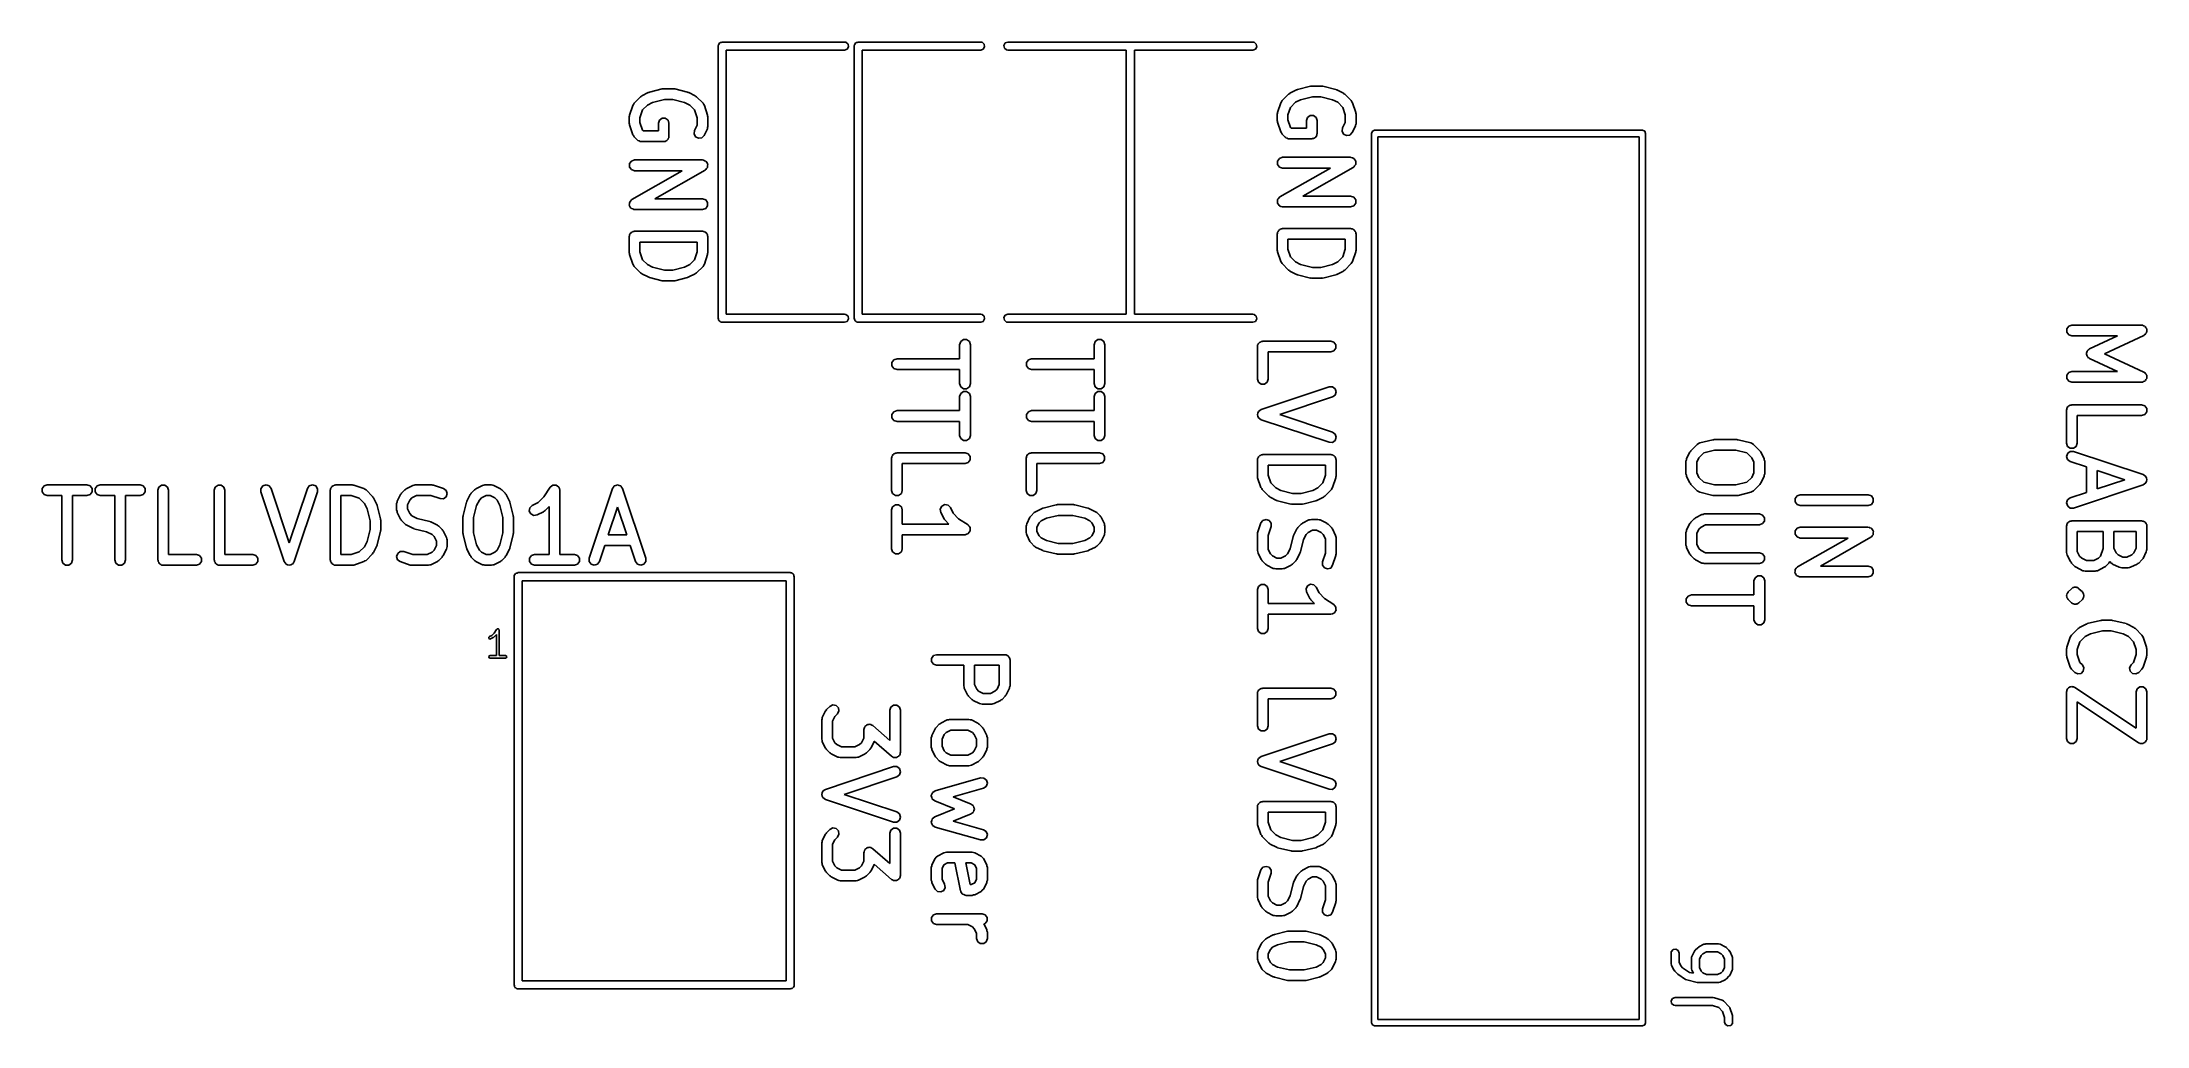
# Model space of a CAD drawing. Extents: x 0.03 to 1.58, y 0.04 to 0.76.
import ezdxf

# ---------------------------------------------------------------- set-up
doc = ezdxf.new("R2010")
doc.units = 0
doc.header["$MEASUREMENT"] = 0
doc.layers.add('BLACK', color=7, linetype='CONTINUOUS')

msp = doc.modelspace()

# ---------------------------------------------------------------- linework, layer by layer
at = {"layer": 'BLACK', "linetype": 'CONTINUOUS'}
for p, q in [((0.527, 0.76), (0.5271, 0.7604)), ((0.527, 0.56), (0.527, 0.76)), ((0.5271, 0.7605), (0.5272, 0.7606)), ((0.5271, 0.7604), (0.5271, 0.7605)), ((0.5272, 0.761), (0.5277, 0.7616)), ((0.5272, 0.7606), (0.5272, 0.761)), ((0.5277, 0.7616), (0.5281, 0.7623)), ((0.5281, 0.7623), (0.5284, 0.7624)), ((0.5284, 0.7624), (0.5285, 0.7626)), ((0.5285, 0.7626), (0.5293, 0.7627)), ((0.5293, 0.7627), (0.53, 0.763)), ((0.53, 0.763), (0.62, 0.763)), ((0.62, 0.763), (0.621, 0.7628)), ((0.621, 0.7628), (0.6226, 0.7615)), ((0.6229, 0.7595), (0.6219, 0.7577)), ((0.6226, 0.7615), (0.6229, 0.7595)), ((0.627, 0.76), (0.6271, 0.7604)), ((0.627, 0.56), (0.627, 0.76)), ((0.6271, 0.7605), (0.6272, 0.7606)), ((0.6271, 0.7604), (0.6271, 0.7605)), ((0.6272, 0.761), (0.6277, 0.7616)), ((0.6272, 0.7606), (0.6272, 0.761)), ((0.6277, 0.7616), (0.6281, 0.7623)), ((0.6281, 0.7623), (0.6284, 0.7624)), ((0.6284, 0.7624), (0.6285, 0.7626)), ((0.6285, 0.7626), (0.6293, 0.7627)), ((0.6293, 0.7627), (0.63, 0.763)), ((0.63, 0.763), (0.72, 0.763)), ((0.72, 0.763), (0.721, 0.7628)), ((0.721, 0.7628), (0.7226, 0.7615)), ((0.7229, 0.7595), (0.7219, 0.7577)), ((0.7226, 0.7615), (0.7229, 0.7595)), ((0.7371, 0.7605), (0.7381, 0.7623)), ((0.7374, 0.7585), (0.7371, 0.7605)), ((0.739, 0.7572), (0.7374, 0.7585)), ((0.7381, 0.7623), (0.74, 0.763)), ((0.74, 0.763), (0.92, 0.763)), ((0.92, 0.763), (0.921, 0.7628)), ((0.921, 0.7628), (0.9226, 0.7615)), ((0.9229, 0.7595), (0.9219, 0.7577)), ((0.9226, 0.7615), (0.9229, 0.7595)), ((0.62, 0.757), (0.533, 0.757)), ((0.533, 0.757), (0.533, 0.563)), ((0.6219, 0.7577), (0.62, 0.757)), ((0.72, 0.757), (0.633, 0.757)), ((0.633, 0.757), (0.633, 0.563)), ((0.7219, 0.7577), (0.72, 0.757)), ((0.74, 0.757), (0.739, 0.7572)), ((0.827, 0.757), (0.74, 0.757)), ((0.827, 0.563), (0.827, 0.757)), ((0.92, 0.757), (0.833, 0.757)), ((0.833, 0.757), (0.833, 0.563)), ((0.9219, 0.7577), (0.92, 0.757)), ((0.4765, 0.7262), (0.486, 0.7285)), ((0.486, 0.7285), (0.4865, 0.7285)), ((0.4865, 0.7285), (0.487, 0.7287)), ((0.487, 0.7287), (0.4941, 0.7287)), ((0.4941, 0.7287), (0.4946, 0.7285)), ((0.4946, 0.7285), (0.4951, 0.7285)), ((0.4951, 0.7285), (0.5046, 0.7262)), ((0.9473, 0.7255), (0.9521, 0.7278)), ((0.9521, 0.7278), (0.9525, 0.7279)), ((0.9525, 0.7279), (0.9529, 0.7281)), ((0.9529, 0.7281), (0.9624, 0.7305)), ((0.9624, 0.7305), (0.9629, 0.7305)), ((0.9629, 0.7305), (0.9634, 0.7306)), ((0.9634, 0.7306), (0.9705, 0.7306)), ((0.9705, 0.7306), (0.971, 0.7305)), ((0.971, 0.7305), (0.9715, 0.7305)), ((0.9715, 0.7305), (0.981, 0.7281)), ((0.981, 0.7281), (0.9814, 0.7279)), ((0.9814, 0.7279), (0.9818, 0.7278)), ((0.9818, 0.7278), (0.9866, 0.7255)), ((0.4618, 0.7093), (0.4642, 0.7164)), ((0.4642, 0.7164), (0.4648, 0.7172)), ((0.4648, 0.7172), (0.4652, 0.718)), ((0.4652, 0.718), (0.4699, 0.7228)), ((0.4714, 0.7131), (0.4695, 0.7074)), ((0.4699, 0.7228), (0.4705, 0.723)), ((0.4705, 0.723), (0.471, 0.7235)), ((0.471, 0.7235), (0.4757, 0.7259)), ((0.475, 0.7167), (0.4714, 0.7131)), ((0.4788, 0.7186), (0.475, 0.7167)), ((0.4757, 0.7259), (0.4761, 0.7259)), ((0.4761, 0.7259), (0.4765, 0.7262)), ((0.4875, 0.7208), (0.4788, 0.7186)), ((0.4937, 0.7208), (0.4875, 0.7208)), ((0.5023, 0.7186), (0.4937, 0.7208)), ((0.5061, 0.7167), (0.5023, 0.7186)), ((0.5046, 0.7262), (0.505, 0.7259)), ((0.505, 0.7259), (0.5054, 0.7259)), ((0.5054, 0.7259), (0.5102, 0.7235)), ((0.5097, 0.7131), (0.5061, 0.7167)), ((0.5116, 0.7074), (0.5097, 0.7131)), ((0.5102, 0.7235), (0.5106, 0.723)), ((0.5106, 0.723), (0.5112, 0.7228)), ((0.5112, 0.7228), (0.516, 0.718)), ((0.516, 0.718), (0.5164, 0.7172)), ((0.5164, 0.7172), (0.5169, 0.7164)), ((0.5169, 0.7164), (0.5193, 0.7093)), ((0.9382, 0.7113), (0.9406, 0.7184)), ((0.9406, 0.7184), (0.9411, 0.7191)), ((0.9411, 0.7191), (0.9415, 0.72)), ((0.9415, 0.72), (0.9463, 0.7247)), ((0.9478, 0.715), (0.9459, 0.7094)), ((0.9463, 0.7247), (0.9469, 0.725)), ((0.9469, 0.725), (0.9473, 0.7255)), ((0.9514, 0.7187), (0.9478, 0.715)), ((0.9552, 0.7206), (0.9514, 0.7187)), ((0.9639, 0.7228), (0.9552, 0.7206)), ((0.97, 0.7228), (0.9639, 0.7228)), ((0.9787, 0.7206), (0.97, 0.7228)), ((0.9825, 0.7187), (0.9787, 0.7206)), ((0.9861, 0.715), (0.9825, 0.7187)), ((0.988, 0.7094), (0.9861, 0.715)), ((0.9866, 0.7255), (0.987, 0.725)), ((0.987, 0.725), (0.9876, 0.7247)), ((0.9876, 0.7247), (0.9924, 0.72)), ((0.9924, 0.72), (0.9928, 0.7191)), ((0.9928, 0.7191), (0.9933, 0.7184)), ((0.9933, 0.7184), (0.9957, 0.7113)), ((0.4616, 0.7081), (0.4618, 0.7087)), ((0.4616, 0.7033), (0.4616, 0.7081)), ((0.4618, 0.7027), (0.4616, 0.7033)), ((0.4618, 0.7087), (0.4618, 0.7093)), ((0.4618, 0.7021), (0.4618, 0.7027)), ((0.4642, 0.6949), (0.4618, 0.7021)), ((0.4695, 0.7074), (0.4695, 0.7039)), ((0.4695, 0.7039), (0.4714, 0.6983)), ((0.4714, 0.6983), (0.472, 0.6977)), ((0.472, 0.6977), (0.4831, 0.6977)), ((0.4831, 0.7033), (0.4838, 0.7056)), ((0.4831, 0.6977), (0.4831, 0.7033)), ((0.4838, 0.7056), (0.4858, 0.707)), ((0.4858, 0.707), (0.4882, 0.707)), ((0.4882, 0.707), (0.4902, 0.7056)), ((0.4902, 0.7056), (0.4909, 0.7033)), ((0.4909, 0.7033), (0.4909, 0.6938)), ((0.5093, 0.6955), (0.5097, 0.6979)), ((0.5097, 0.6979), (0.5116, 0.7018)), ((0.5116, 0.7018), (0.5116, 0.7074)), ((0.5191, 0.6992), (0.5167, 0.6944)), ((0.5192, 0.7001), (0.5191, 0.6992)), ((0.5195, 0.7009), (0.5192, 0.7001)), ((0.5193, 0.7093), (0.5193, 0.7087)), ((0.5193, 0.7087), (0.5195, 0.7081)), ((0.5195, 0.7081), (0.5195, 0.7009)), ((0.938, 0.71), (0.9382, 0.7106)), ((0.938, 0.7053), (0.938, 0.71)), ((0.9382, 0.7047), (0.938, 0.7053)), ((0.9382, 0.7106), (0.9382, 0.7113)), ((0.9382, 0.704), (0.9382, 0.7047)), ((0.9406, 0.6969), (0.9382, 0.704)), ((0.9411, 0.6962), (0.9406, 0.6969)), ((0.9459, 0.7094), (0.9459, 0.7059)), ((0.9459, 0.7059), (0.9478, 0.7003)), ((0.9478, 0.7003), (0.9483, 0.6997)), ((0.9483, 0.6997), (0.9594, 0.6997)), ((0.9594, 0.7053), (0.9602, 0.7076)), ((0.9594, 0.6997), (0.9594, 0.7053)), ((0.9602, 0.7076), (0.9622, 0.709)), ((0.9622, 0.709), (0.9646, 0.709)), ((0.9646, 0.709), (0.9666, 0.7076)), ((0.9666, 0.7076), (0.9673, 0.7053)), ((0.9673, 0.7053), (0.9673, 0.6957)), ((0.9857, 0.6975), (0.986, 0.6999)), ((0.9868, 0.6953), (0.9857, 0.6975)), ((0.986, 0.6999), (0.988, 0.7038)), ((0.988, 0.7038), (0.988, 0.7094)), ((0.9931, 0.6964), (0.9914, 0.6946)), ((0.9955, 0.7011), (0.9931, 0.6964)), ((0.9956, 0.702), (0.9955, 0.7011)), ((0.9959, 0.7029), (0.9956, 0.702)), ((0.9957, 0.7113), (0.9957, 0.7106)), ((0.9957, 0.7106), (0.9959, 0.71)), ((0.9959, 0.71), (0.9959, 0.7029)), ((1.0073, 0.6958), (1.008, 0.6974)), ((1.008, 0.6974), (1.0096, 0.6981)), ((1.0096, 0.6981), (1.2065, 0.6981)), ((1.2065, 0.6981), (1.2082, 0.6974)), ((1.2082, 0.6974), (1.2088, 0.6958)), ((0.4648, 0.6942), (0.4642, 0.6949)), ((0.4652, 0.6934), (0.4648, 0.6942)), ((0.4675, 0.691), (0.4652, 0.6934)), ((0.4678, 0.6908), (0.4675, 0.691)), ((0.468, 0.6906), (0.4678, 0.6908)), ((0.4689, 0.6903), (0.468, 0.6906)), ((0.4697, 0.6899), (0.4689, 0.6903)), ((0.47, 0.6899), (0.4697, 0.6899)), ((0.4703, 0.6898), (0.47, 0.6899)), ((0.487, 0.6898), (0.4703, 0.6898)), ((0.4876, 0.69), (0.487, 0.6898)), ((0.4882, 0.69), (0.4876, 0.69)), ((0.4887, 0.6904), (0.4882, 0.69)), ((0.4893, 0.6906), (0.4887, 0.6904)), ((0.4897, 0.6911), (0.4893, 0.6906)), ((0.4902, 0.6915), (0.4897, 0.6911)), ((0.4904, 0.6921), (0.4902, 0.6915)), ((0.4907, 0.6926), (0.4904, 0.6921)), ((0.4909, 0.6938), (0.4907, 0.6932)), ((0.4907, 0.6932), (0.4907, 0.6926)), ((0.5104, 0.6934), (0.5093, 0.6955)), ((0.5126, 0.6923), (0.5104, 0.6934)), ((0.515, 0.6927), (0.5126, 0.6923)), ((0.5167, 0.6944), (0.515, 0.6927)), ((0.9415, 0.6953), (0.9411, 0.6962)), ((0.9439, 0.693), (0.9415, 0.6953)), ((0.9442, 0.6928), (0.9439, 0.693)), ((0.9444, 0.6926), (0.9442, 0.6928)), ((0.9453, 0.6923), (0.9444, 0.6926)), ((0.9461, 0.6919), (0.9453, 0.6923)), ((0.9464, 0.6919), (0.9461, 0.6919)), ((0.9467, 0.6918), (0.9464, 0.6919)), ((0.9634, 0.6918), (0.9467, 0.6918)), ((0.964, 0.692), (0.9634, 0.6918)), ((0.9646, 0.692), (0.964, 0.692)), ((0.9651, 0.6924), (0.9646, 0.692)), ((0.9657, 0.6926), (0.9651, 0.6924)), ((0.9661, 0.6931), (0.9657, 0.6926)), ((0.9666, 0.6934), (0.9661, 0.6931)), ((0.9668, 0.694), (0.9666, 0.6934)), ((0.9671, 0.6945), (0.9668, 0.694)), ((0.9673, 0.6957), (0.9671, 0.6952)), ((0.9671, 0.6952), (0.9671, 0.6945)), ((0.989, 0.6942), (0.9868, 0.6953)), ((0.9914, 0.6946), (0.989, 0.6942)), ((1.0073, 0.0422), (1.0073, 0.6958)), ((1.012, 0.6934), (1.012, 0.0446)), ((1.2041, 0.6934), (1.012, 0.6934)), ((1.2041, 0.0446), (1.2041, 0.6934)), ((1.2088, 0.6958), (1.2088, 0.0422)), ((0.4618, 0.6736), (0.4633, 0.6755)), ((0.4618, 0.6711), (0.4618, 0.6736)), ((0.4633, 0.6692), (0.4618, 0.6711)), ((0.4633, 0.6755), (0.4656, 0.6763)), ((0.4656, 0.6684), (0.4633, 0.6692)), ((0.4636, 0.6472), (0.5007, 0.6684)), ((0.4656, 0.6763), (0.5156, 0.6763)), ((0.5007, 0.6684), (0.4656, 0.6684)), ((0.5175, 0.6689), (0.4804, 0.6477)), ((0.5156, 0.6763), (0.5158, 0.6762)), ((0.5158, 0.6762), (0.516, 0.6763)), ((0.516, 0.6763), (0.5169, 0.6758)), ((0.5169, 0.6758), (0.5179, 0.6755)), ((0.5177, 0.6691), (0.5175, 0.6689)), ((0.5179, 0.6692), (0.5177, 0.6691)), ((0.5179, 0.6755), (0.518, 0.6754)), ((0.5185, 0.67), (0.5179, 0.6692)), ((0.518, 0.6754), (0.5182, 0.6753)), ((0.5182, 0.6753), (0.5187, 0.6744)), ((0.5192, 0.6707), (0.5185, 0.67)), ((0.5187, 0.6744), (0.5193, 0.6736)), ((0.5193, 0.6711), (0.5192, 0.671)), ((0.5192, 0.671), (0.5192, 0.6707)), ((0.5193, 0.6736), (0.5193, 0.6733)), ((0.5193, 0.6733), (0.5194, 0.6731)), ((0.5194, 0.6731), (0.5193, 0.6721)), ((0.5193, 0.6721), (0.5193, 0.6711)), ((0.9382, 0.6755), (0.9396, 0.6775)), ((0.9382, 0.6731), (0.9382, 0.6755)), ((0.9396, 0.6711), (0.9382, 0.6731)), ((0.9396, 0.6775), (0.9419, 0.6783)), ((0.9419, 0.6704), (0.9396, 0.6711)), ((0.94, 0.6492), (0.9771, 0.6704)), ((0.9419, 0.6783), (0.9919, 0.6783)), ((0.9771, 0.6704), (0.9419, 0.6704)), ((0.9939, 0.6709), (0.9568, 0.6497)), ((0.9919, 0.6783), (0.9922, 0.6782)), ((0.9922, 0.6782), (0.9924, 0.6782)), ((0.9924, 0.6782), (0.9933, 0.6778)), ((0.9933, 0.6778), (0.9943, 0.6775)), ((0.9941, 0.6711), (0.9939, 0.6709)), ((0.9943, 0.6711), (0.9941, 0.6711)), ((0.9943, 0.6775), (0.9944, 0.6773)), ((0.9949, 0.6719), (0.9943, 0.6711)), ((0.9944, 0.6773), (0.9946, 0.6772)), ((0.9946, 0.6772), (0.9951, 0.6764)), ((0.9955, 0.6727), (0.9949, 0.6719)), ((0.9951, 0.6764), (0.9957, 0.6755)), ((0.9956, 0.6729), (0.9955, 0.6727)), ((0.9957, 0.6731), (0.9956, 0.6729)), ((0.9957, 0.6755), (0.9957, 0.6753)), ((0.9957, 0.6753), (0.9958, 0.6751)), ((0.9958, 0.6751), (0.9957, 0.6741)), ((0.9957, 0.6741), (0.9957, 0.6731)), ((0.4617, 0.643), (0.4618, 0.644)), ((0.4618, 0.6428), (0.4617, 0.643)), ((0.4618, 0.645), (0.462, 0.6452)), ((0.4618, 0.644), (0.4618, 0.645)), ((0.4618, 0.6426), (0.4618, 0.6428)), ((0.4624, 0.6417), (0.4618, 0.6426)), ((0.462, 0.6454), (0.4627, 0.6461)), ((0.462, 0.6452), (0.462, 0.6454)), ((0.4629, 0.6409), (0.4624, 0.6417)), ((0.4627, 0.6461), (0.4633, 0.647)), ((0.4631, 0.6408), (0.4629, 0.6409)), ((0.4633, 0.6406), (0.4631, 0.6408)), ((0.4633, 0.647), (0.4635, 0.647)), ((0.4642, 0.6403), (0.4633, 0.6406)), ((0.4635, 0.647), (0.4636, 0.6472)), ((0.4651, 0.6399), (0.4642, 0.6403)), ((0.4654, 0.6399), (0.4651, 0.6399)), ((0.4656, 0.6398), (0.4654, 0.6399)), ((0.5156, 0.6398), (0.4656, 0.6398)), ((0.4804, 0.6477), (0.5156, 0.6477)), ((0.5156, 0.6477), (0.5179, 0.647)), ((0.5179, 0.6406), (0.5156, 0.6398)), ((0.5179, 0.647), (0.5193, 0.645)), ((0.5193, 0.6426), (0.5179, 0.6406)), ((0.5193, 0.645), (0.5193, 0.6426)), ((0.9381, 0.6449), (0.9382, 0.6459)), ((0.9382, 0.6448), (0.9381, 0.6449)), ((0.9382, 0.647), (0.9383, 0.6471)), ((0.9382, 0.6459), (0.9382, 0.647)), ((0.9382, 0.6445), (0.9382, 0.6448)), ((0.9388, 0.6437), (0.9382, 0.6445)), ((0.9383, 0.6471), (0.9384, 0.6474)), ((0.9384, 0.6474), (0.939, 0.6481)), ((0.9393, 0.6428), (0.9388, 0.6437)), ((0.939, 0.6481), (0.9396, 0.6489)), ((0.9395, 0.6427), (0.9393, 0.6428)), ((0.9396, 0.6426), (0.9395, 0.6427)), ((0.9396, 0.6489), (0.9398, 0.649)), ((0.9406, 0.6422), (0.9396, 0.6426)), ((0.9398, 0.649), (0.94, 0.6492)), ((0.9415, 0.6418), (0.9406, 0.6422)), ((0.9417, 0.6419), (0.9415, 0.6418)), ((0.9419, 0.6418), (0.9417, 0.6419)), ((0.9919, 0.6418), (0.9419, 0.6418)), ((0.9568, 0.6497), (0.9919, 0.6497)), ((0.9919, 0.6497), (0.9943, 0.6489)), ((0.9943, 0.6426), (0.9919, 0.6418)), ((0.9943, 0.6489), (0.9957, 0.647)), ((0.9957, 0.6445), (0.9943, 0.6426)), ((0.9957, 0.647), (0.9957, 0.6445)), ((0.4616, 0.62), (0.4618, 0.6206)), ((0.4616, 0.6081), (0.4616, 0.62)), ((0.4618, 0.6212), (0.4622, 0.6217)), ((0.4618, 0.6206), (0.4618, 0.6212)), ((0.4622, 0.6217), (0.4624, 0.6223)), ((0.4624, 0.6223), (0.4629, 0.6226)), ((0.4629, 0.6226), (0.4633, 0.6232)), ((0.4633, 0.6232), (0.4638, 0.6233)), ((0.4638, 0.6233), (0.4644, 0.6237)), ((0.4644, 0.6237), (0.465, 0.6237)), ((0.465, 0.6237), (0.4656, 0.6239)), ((0.4656, 0.6239), (0.5156, 0.6239)), ((0.5156, 0.6239), (0.5162, 0.6237)), ((0.5162, 0.6237), (0.5168, 0.6237)), ((0.5168, 0.6237), (0.5173, 0.6233)), ((0.5173, 0.6233), (0.5179, 0.6232)), ((0.5179, 0.6232), (0.5183, 0.6226)), ((0.5183, 0.6226), (0.5188, 0.6223)), ((0.5188, 0.6223), (0.5189, 0.6217)), ((0.5189, 0.6217), (0.5193, 0.6212)), ((0.5193, 0.6212), (0.5193, 0.6206)), ((0.5193, 0.6206), (0.5195, 0.62)), ((0.5195, 0.62), (0.5195, 0.6081)), ((0.938, 0.6219), (0.9382, 0.6225)), ((0.938, 0.61), (0.938, 0.6219)), ((0.9382, 0.6232), (0.9386, 0.6237)), ((0.9382, 0.6225), (0.9382, 0.6232)), ((0.9386, 0.6237), (0.9388, 0.6242)), ((0.9388, 0.6242), (0.9393, 0.6246)), ((0.9393, 0.6246), (0.9396, 0.6251)), ((0.9396, 0.6251), (0.9402, 0.6253)), ((0.9402, 0.6253), (0.9407, 0.6257)), ((0.9407, 0.6257), (0.9414, 0.6257)), ((0.9414, 0.6257), (0.9419, 0.6259)), ((0.9419, 0.6259), (0.9919, 0.6259)), ((0.9919, 0.6259), (0.9925, 0.6257)), ((0.9925, 0.6257), (0.9932, 0.6257)), ((0.9932, 0.6257), (0.9937, 0.6253)), ((0.9937, 0.6253), (0.9943, 0.6251)), ((0.9943, 0.6251), (0.9946, 0.6246)), ((0.9946, 0.6246), (0.9951, 0.6242)), ((0.9951, 0.6242), (0.9953, 0.6237)), ((0.9953, 0.6237), (0.9957, 0.6232)), ((0.9957, 0.6232), (0.9957, 0.6225)), ((0.9957, 0.6225), (0.9959, 0.6219)), ((0.9959, 0.6219), (0.9959, 0.61)), ((0.4618, 0.6075), (0.4616, 0.6081)), ((0.4618, 0.6068), (0.4618, 0.6075)), ((0.4642, 0.5997), (0.4618, 0.6068)), ((0.4695, 0.616), (0.4695, 0.6087)), ((0.5116, 0.616), (0.4695, 0.616)), ((0.4695, 0.6087), (0.4714, 0.603)), ((0.5097, 0.603), (0.5116, 0.6087)), ((0.5116, 0.6087), (0.5116, 0.616)), ((0.5193, 0.6068), (0.5169, 0.5997)), ((0.5195, 0.6081), (0.5193, 0.6075)), ((0.5193, 0.6075), (0.5193, 0.6068)), ((0.9382, 0.6094), (0.938, 0.61)), ((0.9382, 0.6088), (0.9382, 0.6094)), ((0.9406, 0.6016), (0.9382, 0.6088)), ((0.9459, 0.618), (0.9459, 0.6107)), ((0.988, 0.618), (0.9459, 0.618)), ((0.9459, 0.6107), (0.9478, 0.605)), ((0.9478, 0.605), (0.9514, 0.6014)), ((0.9825, 0.6014), (0.9861, 0.605)), ((0.9861, 0.605), (0.988, 0.6107)), ((0.988, 0.6107), (0.988, 0.618)), ((0.9957, 0.6088), (0.9933, 0.6016)), ((0.9959, 0.61), (0.9957, 0.6094)), ((0.9957, 0.6094), (0.9957, 0.6088)), ((0.4648, 0.5989), (0.4642, 0.5997)), ((0.4652, 0.5981), (0.4648, 0.5989)), ((0.4699, 0.5934), (0.4652, 0.5981)), ((0.4705, 0.5931), (0.4699, 0.5934)), ((0.471, 0.5926), (0.4705, 0.5931)), ((0.4757, 0.5903), (0.471, 0.5926)), ((0.4714, 0.603), (0.475, 0.5994)), ((0.475, 0.5994), (0.4788, 0.5975)), ((0.4761, 0.5902), (0.4757, 0.5903)), ((0.4765, 0.59), (0.4761, 0.5902)), ((0.486, 0.5876), (0.4765, 0.59)), ((0.4788, 0.5975), (0.4875, 0.5953)), ((0.4875, 0.5953), (0.4937, 0.5953)), ((0.4937, 0.5953), (0.5023, 0.5975)), ((0.5046, 0.59), (0.4951, 0.5876)), ((0.5023, 0.5975), (0.5061, 0.5994)), ((0.505, 0.5902), (0.5046, 0.59)), ((0.5054, 0.5903), (0.505, 0.5902)), ((0.5102, 0.5926), (0.5054, 0.5903)), ((0.5061, 0.5994), (0.5097, 0.603)), ((0.5106, 0.5931), (0.5102, 0.5926)), ((0.5112, 0.5934), (0.5106, 0.5931)), ((0.516, 0.5981), (0.5112, 0.5934)), ((0.5164, 0.5989), (0.516, 0.5981)), ((0.5169, 0.5997), (0.5164, 0.5989)), ((0.9411, 0.6009), (0.9406, 0.6016)), ((0.9415, 0.6001), (0.9411, 0.6009)), ((0.9463, 0.5953), (0.9415, 0.6001)), ((0.9469, 0.5951), (0.9463, 0.5953)), ((0.9473, 0.5946), (0.9469, 0.5951)), ((0.9521, 0.5922), (0.9473, 0.5946)), ((0.9514, 0.6014), (0.9552, 0.5995)), ((0.9525, 0.5922), (0.9521, 0.5922)), ((0.9529, 0.5919), (0.9525, 0.5922)), ((0.9624, 0.5895), (0.9529, 0.5919)), ((0.9552, 0.5995), (0.9639, 0.5973)), ((0.9629, 0.5896), (0.9624, 0.5895)), ((0.9634, 0.5894), (0.9629, 0.5896)), ((0.9705, 0.5894), (0.9634, 0.5894)), ((0.9639, 0.5973), (0.97, 0.5973)), ((0.97, 0.5973), (0.9787, 0.5995)), ((0.971, 0.5896), (0.9705, 0.5894)), ((0.9715, 0.5895), (0.971, 0.5896)), ((0.981, 0.5919), (0.9715, 0.5895)), ((0.9787, 0.5995), (0.9825, 0.6014)), ((0.9814, 0.5922), (0.981, 0.5919)), ((0.9818, 0.5922), (0.9814, 0.5922)), ((0.9866, 0.5946), (0.9818, 0.5922)), ((0.987, 0.5951), (0.9866, 0.5946)), ((0.9876, 0.5953), (0.987, 0.5951)), ((0.9924, 0.6001), (0.9876, 0.5953)), ((0.9928, 0.6009), (0.9924, 0.6001)), ((0.9933, 0.6016), (0.9928, 0.6009)), ((0.4865, 0.5876), (0.486, 0.5876)), ((0.487, 0.5875), (0.4865, 0.5876)), ((0.4941, 0.5875), (0.487, 0.5875)), ((0.4946, 0.5876), (0.4941, 0.5875)), ((0.4951, 0.5876), (0.4946, 0.5876)), ((0.5273, 0.5593), (0.527, 0.56)), ((0.5274, 0.5585), (0.5273, 0.5593)), ((0.5276, 0.5584), (0.5274, 0.5585)), ((0.5277, 0.5581), (0.5276, 0.5584)), ((0.5284, 0.5577), (0.5277, 0.5581)), ((0.529, 0.5572), (0.5284, 0.5577)), ((0.5294, 0.5572), (0.529, 0.5572)), ((0.5295, 0.5571), (0.5294, 0.5572)), ((0.5296, 0.5571), (0.5295, 0.5571)), ((0.53, 0.557), (0.5296, 0.5571)), ((0.62, 0.557), (0.53, 0.557)), ((0.533, 0.563), (0.62, 0.563)), ((0.62, 0.563), (0.621, 0.5628)), ((0.6219, 0.5577), (0.62, 0.557)), ((0.621, 0.5628), (0.6226, 0.5615)), ((0.6229, 0.5595), (0.6219, 0.5577)), ((0.6226, 0.5615), (0.6229, 0.5595)), ((0.6273, 0.5593), (0.627, 0.56)), ((0.6274, 0.5585), (0.6273, 0.5593)), ((0.6276, 0.5584), (0.6274, 0.5585)), ((0.6277, 0.5581), (0.6276, 0.5584)), ((0.6284, 0.5577), (0.6277, 0.5581)), ((0.629, 0.5572), (0.6284, 0.5577)), ((0.6294, 0.5572), (0.629, 0.5572)), ((0.6295, 0.5571), (0.6294, 0.5572)), ((0.6296, 0.5571), (0.6295, 0.5571)), ((0.63, 0.557), (0.6296, 0.5571)), ((0.72, 0.557), (0.63, 0.557)), ((0.633, 0.563), (0.72, 0.563)), ((0.72, 0.563), (0.721, 0.5628)), ((0.7219, 0.5577), (0.72, 0.557)), ((0.721, 0.5628), (0.7226, 0.5615)), ((0.7229, 0.5595), (0.7219, 0.5577)), ((0.7226, 0.5615), (0.7229, 0.5595)), ((0.7371, 0.5605), (0.7381, 0.5623)), ((0.7374, 0.5585), (0.7371, 0.5605)), ((0.739, 0.5572), (0.7374, 0.5585)), ((0.7381, 0.5623), (0.74, 0.563)), ((0.74, 0.557), (0.739, 0.5572)), ((0.74, 0.563), (0.827, 0.563)), ((0.92, 0.557), (0.74, 0.557)), ((0.833, 0.563), (0.92, 0.563)), ((0.92, 0.563), (0.921, 0.5628)), ((0.9219, 0.5577), (0.92, 0.557)), ((0.921, 0.5628), (0.9226, 0.5615)), ((0.9229, 0.5595), (0.9219, 0.5577)), ((0.9226, 0.5615), (0.9229, 0.5595)), ((0.7045, 0.5405), (0.7053, 0.5428)), ((0.7053, 0.5428), (0.7073, 0.5443)), ((0.7073, 0.5443), (0.7097, 0.5443)), ((0.7097, 0.5443), (0.7117, 0.5428)), ((0.7117, 0.5428), (0.7124, 0.5405)), ((0.8034, 0.5405), (0.8042, 0.5428)), ((0.8042, 0.5428), (0.8062, 0.5443)), ((0.8062, 0.5443), (0.8086, 0.5443)), ((0.8086, 0.5443), (0.8106, 0.5428)), ((0.8106, 0.5428), (0.8113, 0.5405)), ((0.9242, 0.5415), (0.9247, 0.5418)), ((0.9247, 0.5418), (0.9251, 0.5423)), ((0.9251, 0.5423), (0.9257, 0.5425)), ((0.9257, 0.5425), (0.9262, 0.5429)), ((0.9262, 0.5429), (0.9268, 0.5429)), ((0.9268, 0.5429), (0.9274, 0.5431)), ((0.9274, 0.5431), (0.9774, 0.5431)), ((0.9774, 0.5431), (0.9797, 0.5423)), ((0.9797, 0.5423), (0.9811, 0.5404)), ((1.5184, 0.5522), (1.5198, 0.5542)), ((1.5184, 0.5498), (1.5184, 0.5522)), ((1.5198, 0.5478), (1.5184, 0.5498)), ((1.5198, 0.5542), (1.5221, 0.5549)), ((1.5221, 0.5471), (1.5198, 0.5478)), ((1.5221, 0.5549), (1.5733, 0.5549)), ((1.5556, 0.5471), (1.5221, 0.5471)), ((1.5351, 0.5375), (1.5556, 0.5471)), ((1.575, 0.5474), (1.5461, 0.5339)), ((1.5733, 0.5549), (1.5737, 0.5548)), ((1.5737, 0.5548), (1.574, 0.5549)), ((1.574, 0.5549), (1.5748, 0.5544)), ((1.5748, 0.5544), (1.5756, 0.5542)), ((1.5753, 0.5477), (1.575, 0.5474)), ((1.5756, 0.5478), (1.5753, 0.5477)), ((1.5756, 0.5542), (1.5758, 0.5539)), ((1.5761, 0.5485), (1.5756, 0.5478)), ((1.5758, 0.5539), (1.5762, 0.5537)), ((1.5768, 0.5491), (1.5761, 0.5485)), ((1.5762, 0.5537), (1.5765, 0.5529)), ((1.5765, 0.5529), (1.5771, 0.5522)), ((1.5771, 0.5498), (1.5768, 0.5495)), ((1.5768, 0.5495), (1.5768, 0.5491)), ((1.5771, 0.5522), (1.5771, 0.5518)), ((1.5771, 0.5518), (1.5772, 0.5515)), ((1.5772, 0.5515), (1.5771, 0.5506)), ((1.5771, 0.5506), (1.5771, 0.5498)), ((0.6547, 0.5274), (0.6562, 0.5294)), ((0.6547, 0.525), (0.6547, 0.5274)), ((0.6562, 0.5294), (0.6585, 0.5302)), ((0.6585, 0.5302), (0.7045, 0.5302)), ((0.7045, 0.5302), (0.7045, 0.5405)), ((0.7124, 0.5405), (0.7124, 0.5119)), ((0.7536, 0.5274), (0.7551, 0.5294)), ((0.7536, 0.525), (0.7536, 0.5274)), ((0.7551, 0.5294), (0.7574, 0.5302)), ((0.7574, 0.5302), (0.8034, 0.5302)), ((0.8034, 0.5302), (0.8034, 0.5405)), ((0.8113, 0.5405), (0.8113, 0.5119)), ((0.9234, 0.5392), (0.9236, 0.5398)), ((0.9234, 0.5153), (0.9234, 0.5392)), ((0.9236, 0.5404), (0.924, 0.5409)), ((0.9236, 0.5398), (0.9236, 0.5404)), ((0.924, 0.5409), (0.9242, 0.5415)), ((0.9774, 0.5352), (0.9313, 0.5352)), ((0.9313, 0.5352), (0.9313, 0.5153)), ((0.9797, 0.536), (0.9774, 0.5352)), ((0.9811, 0.5379), (0.9797, 0.536)), ((0.9811, 0.5404), (0.9811, 0.5379)), ((1.5328, 0.5344), (1.5332, 0.5351)), ((1.5329, 0.5339), (1.5328, 0.5344)), ((1.5328, 0.5335), (1.5329, 0.5339)), ((1.5332, 0.5328), (1.5328, 0.5335)), ((1.5332, 0.5351), (1.5333, 0.5358)), ((1.5333, 0.532), (1.5332, 0.5328)), ((1.5333, 0.5358), (1.5337, 0.5362)), ((1.5337, 0.5317), (1.5333, 0.532)), ((1.5337, 0.5362), (1.5339, 0.5366)), ((1.5339, 0.5312), (1.5337, 0.5317)), ((1.5339, 0.5366), (1.5345, 0.537)), ((1.5345, 0.5309), (1.5339, 0.5312)), ((1.5345, 0.537), (1.5351, 0.5375)), ((1.5351, 0.5304), (1.5345, 0.5309)), ((1.5556, 0.5208), (1.5351, 0.5304)), ((1.5461, 0.5339), (1.575, 0.5204)), ((0.6562, 0.523), (0.6547, 0.525)), ((0.6585, 0.5223), (0.6562, 0.523)), ((0.7045, 0.5223), (0.6585, 0.5223)), ((0.7045, 0.5119), (0.7045, 0.5223)), ((0.7053, 0.5096), (0.7045, 0.5119)), ((0.7124, 0.5119), (0.7117, 0.5096)), ((0.7551, 0.523), (0.7536, 0.525)), ((0.7574, 0.5223), (0.7551, 0.523)), ((0.8034, 0.5223), (0.7574, 0.5223)), ((0.8034, 0.5119), (0.8034, 0.5223)), ((0.8042, 0.5096), (0.8034, 0.5119)), ((0.8113, 0.5119), (0.8106, 0.5096)), ((0.9242, 0.513), (0.9234, 0.5153)), ((0.9262, 0.5116), (0.9242, 0.513)), ((0.9286, 0.5116), (0.9262, 0.5116)), ((0.9306, 0.513), (0.9286, 0.5116)), ((0.9313, 0.5153), (0.9306, 0.513)), ((1.5184, 0.5181), (1.5198, 0.5201)), ((1.5184, 0.5157), (1.5184, 0.5181)), ((1.5198, 0.5137), (1.5184, 0.5157)), ((1.5198, 0.5201), (1.5221, 0.5208)), ((1.5221, 0.5129), (1.5198, 0.5137)), ((1.5221, 0.5208), (1.5556, 0.5208)), ((1.5733, 0.5129), (1.5221, 0.5129)), ((1.5737, 0.5131), (1.5733, 0.5129)), ((1.574, 0.513), (1.5737, 0.5131)), ((1.5748, 0.5134), (1.574, 0.513)), ((1.5756, 0.5137), (1.5748, 0.5134)), ((1.575, 0.5204), (1.5753, 0.5202)), ((1.5753, 0.5202), (1.5756, 0.5201)), ((1.5756, 0.5201), (1.5761, 0.5194)), ((1.5758, 0.514), (1.5756, 0.5137)), ((1.5762, 0.5142), (1.5758, 0.514)), ((1.5761, 0.5194), (1.5768, 0.5188)), ((1.5765, 0.515), (1.5762, 0.5142)), ((1.5771, 0.5157), (1.5765, 0.515)), ((1.5768, 0.5188), (1.5768, 0.5184)), ((1.5768, 0.5184), (1.5771, 0.5181)), ((1.5771, 0.5181), (1.5771, 0.5172)), ((1.5771, 0.5172), (1.5772, 0.5164)), ((1.5772, 0.5164), (1.5771, 0.516)), ((1.5771, 0.516), (1.5771, 0.5157)), ((0.7045, 0.5024), (0.7053, 0.5047)), ((0.7045, 0.4921), (0.7045, 0.5024)), ((0.7073, 0.5082), (0.7053, 0.5096)), ((0.7053, 0.5047), (0.7073, 0.5062)), ((0.7097, 0.5082), (0.7073, 0.5082)), ((0.7073, 0.5062), (0.7097, 0.5062)), ((0.7117, 0.5096), (0.7097, 0.5082)), ((0.7097, 0.5062), (0.7117, 0.5047)), ((0.7117, 0.5047), (0.7124, 0.5024)), ((0.7124, 0.5024), (0.7124, 0.4738)), ((0.8034, 0.5024), (0.8042, 0.5047)), ((0.8034, 0.4921), (0.8034, 0.5024)), ((0.8062, 0.5082), (0.8042, 0.5096)), ((0.8042, 0.5047), (0.8062, 0.5062)), ((0.8086, 0.5082), (0.8062, 0.5082)), ((0.8062, 0.5062), (0.8086, 0.5062)), ((0.8106, 0.5096), (0.8086, 0.5082)), ((0.8086, 0.5062), (0.8106, 0.5047)), ((0.8106, 0.5047), (0.8113, 0.5024)), ((0.8113, 0.5024), (0.8113, 0.4738)), ((0.9261, 0.4929), (0.9761, 0.5096)), ((0.9786, 0.5021), (0.9398, 0.4892)), ((0.9761, 0.5096), (0.9786, 0.5096)), ((0.9786, 0.5096), (0.9805, 0.5082)), ((0.9806, 0.5035), (0.9786, 0.5021)), ((0.9805, 0.5082), (0.9813, 0.5059)), ((0.9813, 0.5059), (0.9806, 0.5035)), ((1.5189, 0.4948), (1.5194, 0.4952)), ((1.5194, 0.4952), (1.5198, 0.4957)), ((1.5198, 0.4957), (1.5204, 0.4959)), ((1.5204, 0.4959), (1.5209, 0.4962)), ((1.5209, 0.4962), (1.5215, 0.4962)), ((1.5215, 0.4962), (1.5221, 0.4964)), ((1.5221, 0.4964), (1.5733, 0.4964)), ((1.5733, 0.4964), (1.5756, 0.4957)), ((1.5756, 0.4957), (1.5771, 0.4937)), ((0.6547, 0.4893), (0.6562, 0.4913)), ((0.6547, 0.4869), (0.6547, 0.4893)), ((0.6562, 0.4849), (0.6547, 0.4869)), ((0.6562, 0.4913), (0.6585, 0.4921)), ((0.6585, 0.4842), (0.6562, 0.4849)), ((0.6585, 0.4921), (0.7045, 0.4921)), ((0.7045, 0.4842), (0.6585, 0.4842)), ((0.7045, 0.4738), (0.7045, 0.4842)), ((0.7536, 0.4893), (0.7551, 0.4913)), ((0.7536, 0.4869), (0.7536, 0.4893)), ((0.7551, 0.4849), (0.7536, 0.4869)), ((0.7551, 0.4913), (0.7574, 0.4921)), ((0.7574, 0.4842), (0.7551, 0.4849)), ((0.7574, 0.4921), (0.8034, 0.4921)), ((0.8034, 0.4842), (0.7574, 0.4842)), ((0.8034, 0.4738), (0.8034, 0.4842)), ((0.9234, 0.4892), (0.9238, 0.4903)), ((0.9234, 0.4891), (0.9235, 0.4892)), ((0.9235, 0.4892), (0.9234, 0.4892)), ((0.9238, 0.488), (0.9234, 0.4891)), ((0.9238, 0.4903), (0.9242, 0.4914)), ((0.9242, 0.4869), (0.9238, 0.488)), ((0.9242, 0.4915), (0.9252, 0.4922)), ((0.9242, 0.4914), (0.9242, 0.4915)), ((0.9242, 0.4915), (0.9242, 0.4915)), ((0.9242, 0.4868), (0.9242, 0.4869)), ((0.9242, 0.4869), (0.9242, 0.4869)), ((0.9252, 0.4861), (0.9242, 0.4868)), ((0.9252, 0.4922), (0.9261, 0.4929)), ((0.9261, 0.4854), (0.9252, 0.4861)), ((0.9761, 0.4688), (0.9261, 0.4854)), ((0.9398, 0.4892), (0.9786, 0.4762)), ((1.5182, 0.4925), (1.5184, 0.4931)), ((1.5182, 0.4681), (1.5182, 0.4925)), ((1.5184, 0.4937), (1.5187, 0.4942)), ((1.5184, 0.4931), (1.5184, 0.4937)), ((1.5187, 0.4942), (1.5189, 0.4948)), ((1.5733, 0.4886), (1.5261, 0.4886)), ((1.5261, 0.4886), (1.5261, 0.4681)), ((1.5756, 0.4893), (1.5733, 0.4886)), ((1.5771, 0.4913), (1.5756, 0.4893)), ((1.5771, 0.4937), (1.5771, 0.4913)), ((0.7053, 0.4715), (0.7045, 0.4738)), ((0.7073, 0.4701), (0.7053, 0.4715)), ((0.7097, 0.4701), (0.7073, 0.4701)), ((0.7117, 0.4715), (0.7097, 0.4701)), ((0.7124, 0.4738), (0.7117, 0.4715)), ((0.8042, 0.4715), (0.8034, 0.4738)), ((0.8062, 0.4701), (0.8042, 0.4715)), ((0.8086, 0.4701), (0.8062, 0.4701)), ((0.8106, 0.4715), (0.8086, 0.4701)), ((0.8113, 0.4738), (0.8106, 0.4715)), ((0.9786, 0.4687), (0.9761, 0.4688)), ((0.9786, 0.4762), (0.9806, 0.4748)), ((0.9805, 0.4702), (0.9786, 0.4687)), ((0.9813, 0.4725), (0.9805, 0.4702)), ((0.9806, 0.4748), (0.9813, 0.4725)), ((1.242, 0.4625), (1.2467, 0.4673)), ((1.2467, 0.4673), (1.2477, 0.4678)), ((1.2477, 0.4678), (1.2486, 0.4683)), ((1.2486, 0.4683), (1.2581, 0.4707)), ((1.2581, 0.4707), (1.2586, 0.4707)), ((1.2586, 0.4707), (1.2591, 0.4708)), ((1.2591, 0.4708), (1.2757, 0.4708)), ((1.2757, 0.4708), (1.2762, 0.4707)), ((1.2762, 0.4707), (1.2767, 0.4707)), ((1.2767, 0.4707), (1.2862, 0.4683)), ((1.2862, 0.4683), (1.2871, 0.4678)), ((1.2871, 0.4678), (1.288, 0.4673)), ((1.288, 0.4673), (1.2928, 0.4625)), ((1.5189, 0.4658), (1.5182, 0.4681)), ((1.5209, 0.4644), (1.5189, 0.4658)), ((1.5233, 0.4644), (1.5209, 0.4644)), ((1.5253, 0.4658), (1.5233, 0.4644)), ((1.5261, 0.4681), (1.5253, 0.4658)), ((0.6545, 0.4572), (0.6547, 0.4578)), ((0.6545, 0.4334), (0.6545, 0.4572)), ((0.6547, 0.4584), (0.6551, 0.4589)), ((0.6547, 0.4578), (0.6547, 0.4584)), ((0.6551, 0.4589), (0.6553, 0.4595)), ((0.6553, 0.4595), (0.6558, 0.4599)), ((0.6558, 0.4599), (0.6562, 0.4604)), ((0.6562, 0.4604), (0.6568, 0.4606)), ((0.6568, 0.4606), (0.6573, 0.4609)), ((0.6573, 0.4609), (0.6579, 0.4609)), ((0.6579, 0.4609), (0.6585, 0.4611)), ((0.6585, 0.4611), (0.7085, 0.4611)), ((0.7085, 0.4532), (0.6624, 0.4532)), ((0.6624, 0.4532), (0.6624, 0.4334)), ((0.7085, 0.4611), (0.7108, 0.4604)), ((0.7108, 0.454), (0.7085, 0.4532)), ((0.7108, 0.4604), (0.7122, 0.4584)), ((0.7122, 0.456), (0.7108, 0.454)), ((0.7122, 0.4584), (0.7122, 0.456)), ((0.7534, 0.4572), (0.7536, 0.4578)), ((0.7534, 0.4334), (0.7534, 0.4572)), ((0.7536, 0.4584), (0.754, 0.4589)), ((0.7536, 0.4578), (0.7536, 0.4584)), ((0.754, 0.4589), (0.7542, 0.4595)), ((0.7542, 0.4595), (0.7547, 0.4599)), ((0.7547, 0.4599), (0.7551, 0.4604)), ((0.7551, 0.4604), (0.7557, 0.4606)), ((0.7557, 0.4606), (0.7562, 0.4609)), ((0.7562, 0.4609), (0.7568, 0.4609)), ((0.7568, 0.4609), (0.7574, 0.4611)), ((0.7574, 0.4611), (0.8074, 0.4611)), ((0.8074, 0.4532), (0.7613, 0.4532)), ((0.7613, 0.4532), (0.7613, 0.4334)), ((0.8074, 0.4611), (0.8097, 0.4604)), ((0.8097, 0.454), (0.8074, 0.4532)), ((0.8097, 0.4604), (0.8111, 0.4584)), ((0.8111, 0.456), (0.8097, 0.454)), ((0.8111, 0.4584), (0.8111, 0.456)), ((0.9234, 0.4558), (0.9236, 0.4564)), ((0.9234, 0.4439), (0.9234, 0.4558)), ((0.9236, 0.457), (0.924, 0.4575)), ((0.9236, 0.4564), (0.9236, 0.457)), ((0.924, 0.4575), (0.9242, 0.4581)), ((0.9242, 0.4581), (0.9247, 0.4585)), ((0.9247, 0.4585), (0.9251, 0.459)), ((0.9251, 0.459), (0.9257, 0.4592)), ((0.9257, 0.4592), (0.9262, 0.4596)), ((0.9262, 0.4596), (0.9268, 0.4596)), ((0.9268, 0.4596), (0.9274, 0.4598)), ((0.9274, 0.4598), (0.9774, 0.4598)), ((0.9313, 0.4519), (0.9313, 0.4446)), ((0.9734, 0.4519), (0.9313, 0.4519)), ((0.9734, 0.4446), (0.9734, 0.4519)), ((0.9774, 0.4598), (0.978, 0.4596)), ((0.978, 0.4596), (0.9786, 0.4596)), ((0.9786, 0.4596), (0.9791, 0.4592)), ((0.9791, 0.4592), (0.9797, 0.459)), ((0.9797, 0.459), (0.9801, 0.4585)), ((0.9801, 0.4585), (0.9806, 0.4581)), ((0.9806, 0.4581), (0.9808, 0.4575)), ((0.9808, 0.4575), (0.9811, 0.457)), ((0.9811, 0.457), (0.9811, 0.4564)), ((0.9811, 0.4564), (0.9813, 0.4558)), ((0.9813, 0.4558), (0.9813, 0.4439)), ((1.2384, 0.455), (1.2387, 0.4559)), ((1.2384, 0.4455), (1.2384, 0.455)), ((1.2387, 0.4559), (1.2389, 0.4568)), ((1.2389, 0.4568), (1.2412, 0.4615)), ((1.2412, 0.4615), (1.2417, 0.462)), ((1.2417, 0.462), (1.242, 0.4625)), ((1.248, 0.4574), (1.2463, 0.4541)), ((1.2463, 0.4541), (1.2463, 0.4464)), ((1.2515, 0.461), (1.248, 0.4574)), ((1.2595, 0.463), (1.2515, 0.461)), ((1.2752, 0.463), (1.2595, 0.463)), ((1.2832, 0.461), (1.2752, 0.463)), ((1.2868, 0.4574), (1.2832, 0.461)), ((1.2884, 0.4541), (1.2868, 0.4574)), ((1.2884, 0.4464), (1.2884, 0.4541)), ((1.2928, 0.4625), (1.2931, 0.462)), ((1.2931, 0.462), (1.2935, 0.4615)), ((1.2935, 0.4615), (1.2959, 0.4568)), ((1.2959, 0.4568), (1.296, 0.4559)), ((1.296, 0.4559), (1.2963, 0.455)), ((1.2963, 0.455), (1.2963, 0.4455)), ((1.5182, 0.4584), (1.519, 0.4607)), ((1.5189, 0.4561), (1.5182, 0.4584)), ((1.5209, 0.4546), (1.5189, 0.4561)), ((1.519, 0.4607), (1.5209, 0.4621)), ((1.5209, 0.4621), (1.5234, 0.4621)), ((1.5328, 0.4507), (1.5209, 0.4546)), ((1.5234, 0.4621), (1.5745, 0.4451)), ((1.5328, 0.432), (1.5328, 0.4507)), ((0.0301, 0.4348), (0.0315, 0.4367)), ((0.0301, 0.4323), (0.0301, 0.4348)), ((0.0315, 0.4367), (0.0338, 0.4375)), ((0.0338, 0.4375), (0.0631, 0.4375)), ((0.0631, 0.4375), (0.0654, 0.4367)), ((0.0654, 0.4367), (0.0668, 0.4348)), ((0.0668, 0.4348), (0.0668, 0.4323)), ((0.0691, 0.4348), (0.0705, 0.4367)), ((0.0691, 0.4323), (0.0691, 0.4348)), ((0.0705, 0.4367), (0.0728, 0.4375)), ((0.0728, 0.4375), (0.1021, 0.4375)), ((0.1021, 0.4375), (0.1044, 0.4367)), ((0.1044, 0.4367), (0.1058, 0.4348)), ((0.1058, 0.4348), (0.1058, 0.4323)), ((0.1152, 0.4335), (0.116, 0.4359)), ((0.1152, 0.3824), (0.1152, 0.4335)), ((0.116, 0.4359), (0.1179, 0.4373)), ((0.1179, 0.4373), (0.1204, 0.4373)), ((0.1204, 0.4373), (0.1223, 0.4359)), ((0.1223, 0.4359), (0.1231, 0.4335)), ((0.1231, 0.4335), (0.1231, 0.3863)), ((0.1566, 0.4335), (0.1574, 0.4359)), ((0.1566, 0.3824), (0.1566, 0.4335)), ((0.1574, 0.4359), (0.1594, 0.4373)), ((0.1594, 0.4373), (0.1618, 0.4373)), ((0.1618, 0.4373), (0.1638, 0.4359)), ((0.1638, 0.4359), (0.1645, 0.4335)), ((0.1645, 0.4335), (0.1645, 0.3863)), ((0.1909, 0.4347), (0.1924, 0.4367)), ((0.191, 0.4323), (0.1909, 0.4347)), ((0.1924, 0.4367), (0.1947, 0.4375)), ((0.1947, 0.4375), (0.197, 0.4367)), ((0.197, 0.4367), (0.1984, 0.4348)), ((0.1984, 0.4348), (0.2118, 0.3948)), ((0.2118, 0.3948), (0.2251, 0.4348)), ((0.2251, 0.4348), (0.2265, 0.4367)), ((0.2265, 0.4367), (0.2288, 0.4375)), ((0.2288, 0.4375), (0.2312, 0.4367)), ((0.2312, 0.4367), (0.2326, 0.4347)), ((0.2326, 0.4347), (0.2326, 0.4323)), ((0.2419, 0.4335), (0.2421, 0.4341)), ((0.2419, 0.3824), (0.2419, 0.4335)), ((0.2421, 0.4348), (0.2425, 0.4353)), ((0.2421, 0.4341), (0.2421, 0.4348)), ((0.2425, 0.4353), (0.2427, 0.4359)), ((0.2427, 0.4359), (0.2432, 0.4362)), ((0.2432, 0.4362), (0.2436, 0.4367)), ((0.2436, 0.4367), (0.2442, 0.4369)), ((0.2442, 0.4369), (0.2447, 0.4373)), ((0.2447, 0.4373), (0.2453, 0.4373)), ((0.2453, 0.4373), (0.2459, 0.4375)), ((0.2459, 0.4375), (0.2581, 0.4375)), ((0.2581, 0.4375), (0.2587, 0.4373)), ((0.2587, 0.4373), (0.2593, 0.4373)), ((0.2593, 0.4373), (0.2666, 0.4348)), ((0.2666, 0.4348), (0.2673, 0.4343)), ((0.2673, 0.4343), (0.2682, 0.4339)), ((0.2682, 0.4339), (0.273, 0.429)), ((0.2943, 0.4314), (0.2967, 0.4339)), ((0.2967, 0.4339), (0.2973, 0.4342)), ((0.2973, 0.4342), (0.2977, 0.4346)), ((0.2977, 0.4346), (0.3026, 0.4371)), ((0.3026, 0.4371), (0.3035, 0.4372)), ((0.3035, 0.4372), (0.3044, 0.4375)), ((0.3044, 0.4375), (0.3166, 0.4375)), ((0.3166, 0.4375), (0.3172, 0.4373)), ((0.3172, 0.4373), (0.3178, 0.4373)), ((0.3178, 0.4373), (0.3251, 0.4348)), ((0.3251, 0.4348), (0.3271, 0.4334)), ((0.3271, 0.4334), (0.3278, 0.4311)), ((0.3455, 0.4314), (0.3479, 0.4339)), ((0.3479, 0.4339), (0.3485, 0.4342)), ((0.3485, 0.4342), (0.3489, 0.4346)), ((0.3489, 0.4346), (0.3538, 0.4371)), ((0.3538, 0.4371), (0.3547, 0.4372)), ((0.3547, 0.4372), (0.3555, 0.4375)), ((0.3555, 0.4375), (0.3604, 0.4375)), ((0.3604, 0.4375), (0.3613, 0.4372)), ((0.3613, 0.4372), (0.3622, 0.4371)), ((0.3622, 0.4371), (0.3671, 0.4346)), ((0.3671, 0.4346), (0.3675, 0.4342)), ((0.3675, 0.4342), (0.3681, 0.4339)), ((0.3681, 0.4339), (0.3705, 0.4314)), ((0.3988, 0.4287), (0.4035, 0.4357)), ((0.4035, 0.4359), (0.4045, 0.4365)), ((0.4035, 0.4358), (0.4035, 0.4359)), ((0.4035, 0.4357), (0.4035, 0.4358)), ((0.4045, 0.4365), (0.4054, 0.4372)), ((0.4054, 0.4372), (0.4055, 0.4373)), ((0.4054, 0.4372), (0.4054, 0.4372)), ((0.4055, 0.4373), (0.4067, 0.4373)), ((0.4067, 0.4373), (0.4078, 0.4373)), ((0.4078, 0.4373), (0.4079, 0.4373)), ((0.4079, 0.4373), (0.4079, 0.4373)), ((0.4079, 0.4373), (0.4089, 0.4366)), ((0.4089, 0.4366), (0.4098, 0.436)), ((0.4098, 0.436), (0.4098, 0.4359)), ((0.4098, 0.4359), (0.4099, 0.4359)), ((0.4099, 0.4359), (0.4103, 0.4348)), ((0.4103, 0.4348), (0.4107, 0.4337)), ((0.4107, 0.4337), (0.4106, 0.4336)), ((0.4106, 0.4336), (0.4107, 0.4335)), ((0.4107, 0.4335), (0.4107, 0.3863)), ((0.4322, 0.3836), (0.4493, 0.4348)), ((0.4493, 0.4348), (0.45, 0.4357)), ((0.45, 0.4357), (0.4507, 0.4367)), ((0.4507, 0.4367), (0.4519, 0.4371)), ((0.4507, 0.4367), (0.4507, 0.4367)), ((0.4507, 0.4367), (0.4507, 0.4367)), ((0.4519, 0.4371), (0.453, 0.4375)), ((0.453, 0.4375), (0.4531, 0.4375)), ((0.453, 0.4375), (0.453, 0.4375)), ((0.4531, 0.4375), (0.4542, 0.4371)), ((0.4542, 0.4371), (0.4553, 0.4367)), ((0.4553, 0.4367), (0.4553, 0.4367)), ((0.4553, 0.4367), (0.4554, 0.4367)), ((0.4554, 0.4367), (0.4561, 0.4357)), ((0.4561, 0.4357), (0.4568, 0.4348)), ((0.4568, 0.4348), (0.4738, 0.3836)), ((0.6553, 0.4311), (0.6545, 0.4334)), ((0.6624, 0.4334), (0.6617, 0.4311)), ((0.7542, 0.4311), (0.7534, 0.4334)), ((0.7613, 0.4334), (0.7606, 0.4311)), ((0.9236, 0.4433), (0.9234, 0.4439)), ((0.9236, 0.4427), (0.9236, 0.4433)), ((0.926, 0.4355), (0.9236, 0.4427)), ((0.9266, 0.4348), (0.926, 0.4355)), ((0.927, 0.434), (0.9266, 0.4348)), ((0.9317, 0.4292), (0.927, 0.434)), ((0.9313, 0.4446), (0.9332, 0.4389)), ((0.9332, 0.4389), (0.9369, 0.4353)), ((0.9369, 0.4353), (0.9407, 0.4333)), ((0.9407, 0.4333), (0.9493, 0.4312)), ((0.9555, 0.4312), (0.9641, 0.4333)), ((0.9641, 0.4333), (0.9679, 0.4353)), ((0.9679, 0.4353), (0.9716, 0.4389)), ((0.9716, 0.4389), (0.9734, 0.4446)), ((0.9778, 0.434), (0.973, 0.4292)), ((0.9782, 0.4348), (0.9778, 0.434)), ((0.9787, 0.4355), (0.9782, 0.4348)), ((0.9811, 0.4427), (0.9787, 0.4355)), ((0.9813, 0.4439), (0.9811, 0.4433)), ((0.9811, 0.4433), (0.9811, 0.4427)), ((1.2387, 0.4446), (1.2384, 0.4455)), ((1.2389, 0.4437), (1.2387, 0.4446)), ((1.2412, 0.439), (1.2389, 0.4437)), ((1.2417, 0.4385), (1.2412, 0.439)), ((1.242, 0.4379), (1.2417, 0.4385)), ((1.2467, 0.4332), (1.242, 0.4379)), ((1.2463, 0.4464), (1.248, 0.443)), ((1.248, 0.443), (1.2515, 0.4395)), ((1.2515, 0.4395), (1.2595, 0.4375)), ((1.2595, 0.4375), (1.2752, 0.4375)), ((1.2752, 0.4375), (1.2832, 0.4395)), ((1.2832, 0.4395), (1.2868, 0.443)), ((1.2868, 0.443), (1.2884, 0.4464)), ((1.2928, 0.4379), (1.288, 0.4332)), ((1.2931, 0.4385), (1.2928, 0.4379)), ((1.2935, 0.439), (1.2931, 0.4385)), ((1.2959, 0.4437), (1.2935, 0.439)), ((1.296, 0.4446), (1.2959, 0.4437)), ((1.2963, 0.4455), (1.296, 0.4446)), ((1.5745, 0.4376), (1.5234, 0.4205)), ((1.5609, 0.4413), (1.5407, 0.448)), ((1.5407, 0.448), (1.5407, 0.4346)), ((1.5407, 0.4346), (1.5609, 0.4413)), ((1.5745, 0.4451), (1.5755, 0.4443)), ((1.5755, 0.4383), (1.5745, 0.4376)), ((1.5755, 0.4443), (1.5765, 0.4437)), ((1.5765, 0.439), (1.5755, 0.4383)), ((1.5765, 0.4437), (1.5765, 0.4436)), ((1.5765, 0.4436), (1.5765, 0.4436)), ((1.5765, 0.4436), (1.5769, 0.4425)), ((1.5769, 0.4402), (1.5765, 0.439)), ((1.5765, 0.439), (1.5765, 0.439)), ((1.5765, 0.439), (1.5765, 0.439)), ((1.5769, 0.4425), (1.5772, 0.4414)), ((1.5772, 0.4413), (1.5769, 0.4402)), ((1.5772, 0.4414), (1.5772, 0.4413)), ((1.5772, 0.4413), (1.5772, 0.4413)), ((0.0315, 0.4304), (0.0301, 0.4323)), ((0.0338, 0.4296), (0.0315, 0.4304)), ((0.0445, 0.4296), (0.0338, 0.4296)), ((0.0445, 0.3824), (0.0445, 0.4296)), ((0.0631, 0.4296), (0.0524, 0.4296)), ((0.0524, 0.4296), (0.0524, 0.3824)), ((0.0654, 0.4304), (0.0631, 0.4296)), ((0.0668, 0.4323), (0.0654, 0.4304)), ((0.0705, 0.4304), (0.0691, 0.4323)), ((0.0728, 0.4296), (0.0705, 0.4304)), ((0.0835, 0.4296), (0.0728, 0.4296)), ((0.0835, 0.3824), (0.0835, 0.4296)), ((0.1021, 0.4296), (0.0914, 0.4296)), ((0.0914, 0.4296), (0.0914, 0.3824)), ((0.1044, 0.4304), (0.1021, 0.4296)), ((0.1058, 0.4323), (0.1044, 0.4304)), ((0.208, 0.3811), (0.191, 0.4323)), ((0.2326, 0.4323), (0.2155, 0.3811)), ((0.2498, 0.4296), (0.2498, 0.3863)), ((0.2574, 0.4296), (0.2498, 0.4296)), ((0.2632, 0.4277), (0.2574, 0.4296)), ((0.267, 0.4239), (0.2632, 0.4277)), ((0.269, 0.42), (0.267, 0.4239)), ((0.2712, 0.4111), (0.269, 0.42)), ((0.273, 0.429), (0.2733, 0.4284)), ((0.2733, 0.4284), (0.2738, 0.428)), ((0.2738, 0.428), (0.2762, 0.4231)), ((0.2762, 0.4231), (0.2763, 0.4227)), ((0.2763, 0.4227), (0.2765, 0.4223)), ((0.2765, 0.4223), (0.2789, 0.4126)), ((0.2907, 0.4238), (0.291, 0.4247)), ((0.2907, 0.4189), (0.2907, 0.4238)), ((0.291, 0.4181), (0.2907, 0.4189)), ((0.291, 0.4247), (0.2911, 0.4256)), ((0.2911, 0.4172), (0.291, 0.4181)), ((0.2911, 0.4256), (0.2935, 0.4304)), ((0.2935, 0.4304), (0.294, 0.4309)), ((0.294, 0.4309), (0.2943, 0.4314)), ((0.3003, 0.4263), (0.2986, 0.4229)), ((0.2986, 0.4229), (0.2986, 0.4198)), ((0.2986, 0.4198), (0.3003, 0.4164)), ((0.3018, 0.4279), (0.3003, 0.4263)), ((0.3053, 0.4296), (0.3018, 0.4279)), ((0.3159, 0.4296), (0.3053, 0.4296)), ((0.3226, 0.4274), (0.3159, 0.4296)), ((0.3251, 0.4273), (0.3226, 0.4274)), ((0.327, 0.4288), (0.3251, 0.4273)), ((0.3278, 0.4311), (0.327, 0.4288)), ((0.3395, 0.415), (0.342, 0.4247)), ((0.342, 0.4247), (0.3422, 0.4251)), ((0.3422, 0.4251), (0.3423, 0.4256)), ((0.3423, 0.4256), (0.3447, 0.4304)), ((0.3447, 0.4304), (0.3452, 0.4309)), ((0.3452, 0.4309), (0.3455, 0.4314)), ((0.3495, 0.4224), (0.3473, 0.4136)), ((0.3515, 0.4263), (0.3495, 0.4224)), ((0.353, 0.4279), (0.3515, 0.4263)), ((0.3565, 0.4296), (0.353, 0.4279)), ((0.3595, 0.4296), (0.3565, 0.4296)), ((0.363, 0.4279), (0.3595, 0.4296)), ((0.3645, 0.4263), (0.363, 0.4279)), ((0.3665, 0.4224), (0.3645, 0.4263)), ((0.3687, 0.4136), (0.3665, 0.4224)), ((0.3705, 0.4314), (0.3708, 0.4309)), ((0.3708, 0.4309), (0.3713, 0.4304)), ((0.3713, 0.4304), (0.3737, 0.4256)), ((0.3737, 0.4256), (0.3738, 0.4251)), ((0.3738, 0.4251), (0.374, 0.4247)), ((0.374, 0.4247), (0.3764, 0.415)), ((0.3882, 0.4183), (0.3886, 0.4207)), ((0.3893, 0.4162), (0.3882, 0.4183)), ((0.3886, 0.4207), (0.3903, 0.4224)), ((0.3903, 0.4224), (0.3947, 0.4246)), ((0.3987, 0.4178), (0.3939, 0.4154)), ((0.3947, 0.4246), (0.3988, 0.4287)), ((0.3992, 0.4183), (0.3987, 0.4178)), ((0.3998, 0.4186), (0.3992, 0.4183)), ((0.4028, 0.4216), (0.3998, 0.4186)), ((0.4028, 0.3863), (0.4028, 0.4216)), ((0.453, 0.4211), (0.4463, 0.4009)), ((0.4598, 0.4009), (0.453, 0.4211)), ((0.6545, 0.4191), (0.6553, 0.4214)), ((0.6545, 0.3905), (0.6545, 0.4191)), ((0.6573, 0.4296), (0.6553, 0.4311)), ((0.6553, 0.4214), (0.6573, 0.4228)), ((0.6597, 0.4296), (0.6573, 0.4296)), ((0.6573, 0.4228), (0.6597, 0.4228)), ((0.6617, 0.4311), (0.6597, 0.4296)), ((0.6597, 0.4228), (0.6617, 0.4214)), ((0.6617, 0.4214), (0.6624, 0.4191)), ((0.6624, 0.4191), (0.6624, 0.4087)), ((0.6903, 0.4197), (0.6914, 0.4219)), ((0.6907, 0.4173), (0.6903, 0.4197)), ((0.6914, 0.4219), (0.6936, 0.423)), ((0.6936, 0.423), (0.696, 0.4226)), ((0.696, 0.4226), (0.6977, 0.4208)), ((0.6977, 0.4208), (0.6998, 0.4167)), ((0.7562, 0.4296), (0.7542, 0.4311)), ((0.7586, 0.4296), (0.7562, 0.4296)), ((0.7606, 0.4311), (0.7586, 0.4296)), ((0.7599, 0.4174), (0.7604, 0.4178)), ((0.7604, 0.4178), (0.7651, 0.4202)), ((0.7651, 0.4202), (0.7656, 0.4203)), ((0.7656, 0.4203), (0.766, 0.4205)), ((0.766, 0.4205), (0.7755, 0.4229)), ((0.7755, 0.4229), (0.776, 0.4229)), ((0.776, 0.4229), (0.7764, 0.423)), ((0.7764, 0.423), (0.7883, 0.423)), ((0.7883, 0.423), (0.7888, 0.4229)), ((0.7888, 0.4229), (0.7893, 0.4229)), ((0.7893, 0.4229), (0.7988, 0.4205)), ((0.7988, 0.4205), (0.7992, 0.4203)), ((0.7992, 0.4203), (0.7996, 0.4202)), ((0.7996, 0.4202), (0.8044, 0.4178)), ((0.8044, 0.4178), (0.8048, 0.4174)), ((0.9323, 0.4289), (0.9317, 0.4292)), ((0.9328, 0.4285), (0.9323, 0.4289)), ((0.9375, 0.4261), (0.9328, 0.4285)), ((0.938, 0.426), (0.9375, 0.4261)), ((0.9383, 0.4258), (0.938, 0.426)), ((0.9479, 0.4234), (0.9383, 0.4258)), ((0.9483, 0.4235), (0.9479, 0.4234)), ((0.9488, 0.4233), (0.9483, 0.4235)), ((0.956, 0.4233), (0.9488, 0.4233)), ((0.9493, 0.4312), (0.9555, 0.4312)), ((0.9564, 0.4235), (0.956, 0.4233)), ((0.9569, 0.4234), (0.9564, 0.4235)), ((0.9664, 0.4258), (0.9569, 0.4234)), ((0.9668, 0.426), (0.9664, 0.4258)), ((0.9672, 0.4261), (0.9668, 0.426)), ((0.972, 0.4285), (0.9672, 0.4261)), ((0.9725, 0.4289), (0.972, 0.4285)), ((0.973, 0.4292), (0.9725, 0.4289)), ((1.2477, 0.4327), (1.2467, 0.4332)), ((1.2486, 0.4321), (1.2477, 0.4327)), ((1.2581, 0.4298), (1.2486, 0.4321)), ((1.2586, 0.4298), (1.2581, 0.4298)), ((1.2591, 0.4296), (1.2586, 0.4298)), ((1.2757, 0.4296), (1.2591, 0.4296)), ((1.2762, 0.4298), (1.2757, 0.4296)), ((1.2767, 0.4298), (1.2762, 0.4298)), ((1.2862, 0.4321), (1.2767, 0.4298)), ((1.2871, 0.4327), (1.2862, 0.4321)), ((1.288, 0.4332), (1.2871, 0.4327)), ((1.3186, 0.4274), (1.3201, 0.4294)), ((1.3186, 0.425), (1.3186, 0.4274)), ((1.3201, 0.423), (1.3186, 0.425)), ((1.3201, 0.4294), (1.3224, 0.4301)), ((1.3224, 0.4223), (1.3201, 0.423)), ((1.3224, 0.4301), (1.3724, 0.4301)), ((1.3724, 0.4223), (1.3224, 0.4223)), ((1.3724, 0.4301), (1.3747, 0.4294)), ((1.3747, 0.423), (1.3724, 0.4223)), ((1.3747, 0.4294), (1.3761, 0.4274)), ((1.3761, 0.425), (1.3747, 0.423)), ((1.3761, 0.4274), (1.3761, 0.425)), ((1.5182, 0.4242), (1.5189, 0.4265)), ((1.519, 0.4219), (1.5182, 0.4242)), ((1.5189, 0.4265), (1.5209, 0.428)), ((1.5209, 0.4205), (1.519, 0.4219)), ((1.5209, 0.428), (1.5328, 0.432)), ((1.5234, 0.4205), (1.5209, 0.4205)), ((0.269, 0.3959), (0.2712, 0.4048)), ((0.2712, 0.4048), (0.2712, 0.4111)), ((0.2789, 0.4033), (0.2765, 0.3936)), ((0.2789, 0.4126), (0.2789, 0.4121)), ((0.2789, 0.4121), (0.2791, 0.4116)), ((0.2791, 0.4043), (0.2789, 0.4038)), ((0.2789, 0.4038), (0.2789, 0.4033)), ((0.2791, 0.4116), (0.2791, 0.4043)), ((0.2935, 0.4123), (0.2911, 0.4172)), ((0.294, 0.4118), (0.2935, 0.4123)), ((0.2943, 0.4113), (0.294, 0.4118)), ((0.2967, 0.4088), (0.2943, 0.4113)), ((0.2973, 0.4085), (0.2967, 0.4088)), ((0.2977, 0.4081), (0.2973, 0.4085)), ((0.3026, 0.4056), (0.2977, 0.4081)), ((0.3003, 0.4164), (0.3018, 0.4148)), ((0.3018, 0.4148), (0.3057, 0.4129)), ((0.303, 0.4056), (0.3026, 0.4056)), ((0.3034, 0.4053), (0.303, 0.4056)), ((0.3127, 0.403), (0.3034, 0.4053)), ((0.3057, 0.4129), (0.3151, 0.4106)), ((0.3167, 0.4011), (0.3127, 0.403)), ((0.3151, 0.4106), (0.3154, 0.4103)), ((0.3154, 0.4103), (0.3159, 0.4103)), ((0.3159, 0.4103), (0.3208, 0.4078)), ((0.3208, 0.4078), (0.3212, 0.4074)), ((0.3212, 0.4074), (0.3218, 0.4071)), ((0.3218, 0.4071), (0.3242, 0.4046)), ((0.3242, 0.4046), (0.3245, 0.4041)), ((0.3245, 0.4041), (0.325, 0.4036)), ((0.325, 0.4036), (0.3274, 0.3987)), ((0.3394, 0.414), (0.3396, 0.4145)), ((0.3394, 0.4019), (0.3394, 0.414)), ((0.3396, 0.4145), (0.3395, 0.415)), ((0.3473, 0.4136), (0.3473, 0.4023)), ((0.3473, 0.4023), (0.3495, 0.3935)), ((0.3665, 0.3935), (0.3687, 0.4023)), ((0.3687, 0.4023), (0.3687, 0.4136)), ((0.3764, 0.415), (0.3764, 0.4145)), ((0.3764, 0.4145), (0.3765, 0.414)), ((0.3765, 0.414), (0.3765, 0.4019)), ((0.3915, 0.415), (0.3893, 0.4162)), ((0.3939, 0.4154), (0.3915, 0.415)), ((0.6624, 0.4087), (0.6966, 0.4087)), ((0.6931, 0.4126), (0.6907, 0.4173)), ((0.6935, 0.4121), (0.6931, 0.4126)), ((0.6938, 0.4115), (0.6935, 0.4121)), ((0.6966, 0.4087), (0.6938, 0.4115)), ((0.6998, 0.4167), (0.7038, 0.4126)), ((0.7038, 0.4126), (0.7107, 0.4081)), ((0.7107, 0.4081), (0.7107, 0.408)), ((0.7107, 0.408), (0.7108, 0.408)), ((0.7108, 0.408), (0.7115, 0.4071)), ((0.7116, 0.4027), (0.7109, 0.4017)), ((0.7115, 0.4071), (0.7122, 0.4062)), ((0.7122, 0.4036), (0.7116, 0.4027)), ((0.7122, 0.4062), (0.7122, 0.4061)), ((0.7122, 0.4061), (0.7122, 0.406)), ((0.7122, 0.406), (0.7122, 0.4049)), ((0.7122, 0.4049), (0.7123, 0.4037)), ((0.7123, 0.4037), (0.7122, 0.4037)), ((0.7122, 0.4037), (0.7122, 0.4036)), ((0.7534, 0.4072), (0.7537, 0.408)), ((0.7534, 0.4024), (0.7534, 0.4072)), ((0.7537, 0.4016), (0.7534, 0.4024)), ((0.7537, 0.408), (0.7539, 0.4089)), ((0.7539, 0.4089), (0.7562, 0.4137)), ((0.7562, 0.4137), (0.7567, 0.4142)), ((0.7567, 0.4142), (0.757, 0.4147)), ((0.757, 0.4147), (0.7594, 0.4171)), ((0.7594, 0.4171), (0.7599, 0.4174)), ((0.763, 0.4096), (0.7613, 0.4063)), ((0.7613, 0.4063), (0.7613, 0.4033)), ((0.7613, 0.4033), (0.763, 0.4)), ((0.7645, 0.4111), (0.763, 0.4096)), ((0.7683, 0.413), (0.7645, 0.4111)), ((0.7769, 0.4151), (0.7683, 0.413)), ((0.7878, 0.4151), (0.7769, 0.4151)), ((0.7965, 0.413), (0.7878, 0.4151)), ((0.8003, 0.4111), (0.7965, 0.413)), ((0.8018, 0.4096), (0.8003, 0.4111)), ((0.8034, 0.4063), (0.8018, 0.4096)), ((0.8018, 0.4), (0.8034, 0.4033)), ((0.8034, 0.4033), (0.8034, 0.4063)), ((0.8048, 0.4174), (0.8054, 0.4171)), ((0.8054, 0.4171), (0.8078, 0.4147)), ((0.8078, 0.4147), (0.8081, 0.4142)), ((0.8081, 0.4142), (0.8085, 0.4137)), ((0.8085, 0.4137), (0.8109, 0.4089)), ((0.8109, 0.4089), (0.811, 0.408)), ((0.811, 0.408), (0.8113, 0.4072)), ((0.8113, 0.4024), (0.811, 0.4016)), ((0.8113, 0.4072), (0.8113, 0.4024)), ((0.9236, 0.4023), (0.926, 0.4095)), ((0.9236, 0.4017), (0.9236, 0.4023)), ((0.926, 0.4095), (0.9275, 0.4114)), ((0.9275, 0.4114), (0.9298, 0.4121)), ((0.9298, 0.4121), (0.9321, 0.4114)), ((0.9335, 0.407), (0.9313, 0.4004)), ((0.9321, 0.4114), (0.9335, 0.4094)), ((0.9335, 0.4094), (0.9335, 0.407)), ((0.95, 0.4004), (0.9524, 0.4052)), ((0.9524, 0.4052), (0.9529, 0.4057)), ((0.9529, 0.4057), (0.9532, 0.4062)), ((0.9532, 0.4062), (0.9555, 0.4086)), ((0.9555, 0.4086), (0.9561, 0.4089)), ((0.9561, 0.4089), (0.9566, 0.4093)), ((0.9566, 0.4093), (0.9613, 0.4117)), ((0.9607, 0.4026), (0.9592, 0.4011)), ((0.964, 0.4043), (0.9607, 0.4026)), ((0.9613, 0.4117), (0.9622, 0.4119)), ((0.9622, 0.4119), (0.9631, 0.4121)), ((0.9631, 0.4121), (0.9679, 0.4121)), ((0.9669, 0.4043), (0.964, 0.4043)), ((0.9703, 0.4026), (0.9669, 0.4043)), ((0.9679, 0.4121), (0.9687, 0.4119)), ((0.9687, 0.4119), (0.9696, 0.4117)), ((0.9696, 0.4117), (0.9744, 0.4093)), ((0.9718, 0.4011), (0.9703, 0.4026)), ((0.9744, 0.4093), (0.9748, 0.4089)), ((0.9748, 0.4089), (0.9754, 0.4086)), ((0.9754, 0.4086), (0.9778, 0.4062)), ((0.9778, 0.4062), (0.9781, 0.4057)), ((0.9781, 0.4057), (0.9785, 0.4052)), ((0.9785, 0.4052), (0.9809, 0.4004)), ((1.2384, 0.4026), (1.2387, 0.4035)), ((1.2384, 0.3931), (1.2384, 0.4026)), ((1.2387, 0.4035), (1.2389, 0.4044)), ((1.2389, 0.4044), (1.2412, 0.4091)), ((1.2412, 0.4091), (1.2417, 0.4096)), ((1.2417, 0.4096), (1.242, 0.4102)), ((1.242, 0.4102), (1.2444, 0.4125)), ((1.2444, 0.4125), (1.2449, 0.4128)), ((1.2449, 0.4128), (1.2454, 0.4133)), ((1.2454, 0.4133), (1.2501, 0.4157)), ((1.248, 0.405), (1.2463, 0.4017)), ((1.2495, 0.4065), (1.248, 0.405)), ((1.2528, 0.4082), (1.2495, 0.4065)), ((1.2501, 0.4157), (1.251, 0.4158)), ((1.251, 0.4158), (1.2519, 0.4161)), ((1.2519, 0.4161), (1.2924, 0.4161)), ((1.2924, 0.4082), (1.2528, 0.4082)), ((1.2924, 0.4161), (1.2947, 0.4153)), ((1.2947, 0.409), (1.2924, 0.4082)), ((1.2947, 0.4153), (1.2961, 0.4134)), ((1.2961, 0.4109), (1.2947, 0.409)), ((1.2961, 0.4134), (1.2961, 0.4109)), ((1.3186, 0.4036), (1.3201, 0.4056)), ((1.3186, 0.4012), (1.3186, 0.4036)), ((1.3201, 0.4056), (1.3224, 0.4063)), ((1.3224, 0.4063), (1.3724, 0.4063)), ((1.3724, 0.4063), (1.3726, 0.4062)), ((1.3726, 0.4062), (1.3728, 0.4063)), ((1.3728, 0.4063), (1.3737, 0.4059)), ((1.3737, 0.4059), (1.3747, 0.4056)), ((1.3747, 0.4056), (1.3748, 0.4054)), ((1.3748, 0.4054), (1.375, 0.4053)), ((1.375, 0.4053), (1.3755, 0.4044)), ((1.3755, 0.4044), (1.3761, 0.4036)), ((1.3761, 0.4036), (1.3761, 0.4034)), ((1.3761, 0.4034), (1.3762, 0.4032)), ((1.3762, 0.4032), (1.3761, 0.4022)), ((1.5182, 0.4072), (1.5184, 0.4078)), ((1.5182, 0.3877), (1.5182, 0.4072)), ((1.5184, 0.4084), (1.5187, 0.4089)), ((1.5184, 0.4078), (1.5184, 0.4084)), ((1.5187, 0.4089), (1.5189, 0.4095)), ((1.5189, 0.4095), (1.5194, 0.4099)), ((1.5194, 0.4099), (1.5198, 0.4104)), ((1.5198, 0.4104), (1.5204, 0.4106)), ((1.5204, 0.4106), (1.5209, 0.4109)), ((1.5209, 0.4109), (1.5215, 0.4109)), ((1.5215, 0.4109), (1.5221, 0.4111)), ((1.5221, 0.4111), (1.5733, 0.4111)), ((1.5261, 0.4033), (1.5261, 0.3886)), ((1.545, 0.4033), (1.5261, 0.4033)), ((1.545, 0.3908), (1.545, 0.4033)), ((1.5529, 0.4033), (1.5529, 0.3911)), ((1.5694, 0.4033), (1.5529, 0.4033)), ((1.5694, 0.3911), (1.5694, 0.4033)), ((1.5733, 0.4111), (1.5739, 0.4109)), ((1.5739, 0.4109), (1.5745, 0.4109)), ((1.5745, 0.4109), (1.575, 0.4106)), ((1.575, 0.4106), (1.5756, 0.4104)), ((1.5756, 0.4104), (1.576, 0.4099)), ((1.576, 0.4099), (1.5765, 0.4095)), ((1.5765, 0.4095), (1.5767, 0.4089)), ((1.5767, 0.4089), (1.5771, 0.4084)), ((1.5771, 0.4084), (1.5771, 0.4078)), ((1.5771, 0.4078), (1.5772, 0.4072)), ((1.5772, 0.4072), (1.5772, 0.3901)), ((0.2574, 0.3863), (0.2632, 0.3882)), ((0.2632, 0.3882), (0.267, 0.392)), ((0.267, 0.392), (0.269, 0.3959)), ((0.273, 0.3869), (0.2682, 0.382)), ((0.2733, 0.3875), (0.273, 0.3869)), ((0.2738, 0.3879), (0.2733, 0.3875)), ((0.2762, 0.3928), (0.2738, 0.3879)), ((0.2763, 0.3932), (0.2762, 0.3928)), ((0.2765, 0.3936), (0.2763, 0.3932)), ((0.2907, 0.3848), (0.2915, 0.3871)), ((0.2915, 0.3871), (0.2934, 0.3885)), ((0.2934, 0.3885), (0.2959, 0.3885)), ((0.2959, 0.3885), (0.3026, 0.3863)), ((0.3132, 0.3863), (0.3167, 0.388)), ((0.3182, 0.3995), (0.3167, 0.4011)), ((0.3167, 0.388), (0.3182, 0.3896)), ((0.3199, 0.3961), (0.3182, 0.3995)), ((0.3182, 0.3896), (0.3199, 0.393)), ((0.3199, 0.393), (0.3199, 0.3961)), ((0.3274, 0.3903), (0.325, 0.3855)), ((0.3274, 0.3987), (0.3275, 0.3978)), ((0.3275, 0.3912), (0.3274, 0.3903)), ((0.3275, 0.3978), (0.3278, 0.397)), ((0.3278, 0.3921), (0.3275, 0.3912)), ((0.3278, 0.397), (0.3278, 0.3921)), ((0.3396, 0.4014), (0.3394, 0.4019)), ((0.3395, 0.4009), (0.3396, 0.4014)), ((0.342, 0.3912), (0.3395, 0.4009)), ((0.3422, 0.3908), (0.342, 0.3912)), ((0.3423, 0.3903), (0.3422, 0.3908)), ((0.3447, 0.3855), (0.3423, 0.3903)), ((0.3495, 0.3935), (0.3515, 0.3896)), ((0.3515, 0.3896), (0.353, 0.388)), ((0.353, 0.388), (0.3565, 0.3863)), ((0.3595, 0.3863), (0.363, 0.388)), ((0.363, 0.388), (0.3645, 0.3896)), ((0.3645, 0.3896), (0.3665, 0.3935)), ((0.3737, 0.3903), (0.3713, 0.3855)), ((0.3738, 0.3908), (0.3737, 0.3903)), ((0.374, 0.3912), (0.3738, 0.3908)), ((0.3764, 0.4009), (0.374, 0.3912)), ((0.3765, 0.4019), (0.3764, 0.4014)), ((0.3764, 0.4014), (0.3764, 0.4009)), ((0.4437, 0.393), (0.4397, 0.3811)), ((0.4624, 0.393), (0.4437, 0.393)), ((0.4463, 0.4009), (0.4598, 0.4009)), ((0.4664, 0.3811), (0.4624, 0.393)), ((0.6553, 0.3882), (0.6545, 0.3905)), ((0.6573, 0.3868), (0.6553, 0.3882)), ((0.6617, 0.3882), (0.6597, 0.3868)), ((0.6624, 0.3905), (0.6617, 0.3882)), ((0.7085, 0.4009), (0.6624, 0.4009)), ((0.6624, 0.4009), (0.6624, 0.3905)), ((0.7086, 0.4009), (0.7085, 0.4009)), ((0.7097, 0.4013), (0.7086, 0.4009)), ((0.7086, 0.4009), (0.7086, 0.4009)), ((0.7108, 0.4016), (0.7097, 0.4013)), ((0.7109, 0.4017), (0.7108, 0.4017)), ((0.7108, 0.4017), (0.7108, 0.4016)), ((0.7539, 0.4007), (0.7537, 0.4016)), ((0.7562, 0.3959), (0.7539, 0.4007)), ((0.7567, 0.3954), (0.7562, 0.3959)), ((0.757, 0.3949), (0.7567, 0.3954)), ((0.7594, 0.3925), (0.757, 0.3949)), ((0.7599, 0.3922), (0.7594, 0.3925)), ((0.7604, 0.3918), (0.7599, 0.3922)), ((0.7651, 0.3894), (0.7604, 0.3918)), ((0.763, 0.4), (0.7645, 0.3985)), ((0.7645, 0.3985), (0.7683, 0.3966)), ((0.7656, 0.3893), (0.7651, 0.3894)), ((0.766, 0.3891), (0.7656, 0.3893)), ((0.7755, 0.3867), (0.766, 0.3891)), ((0.7683, 0.3966), (0.7769, 0.3945)), ((0.7769, 0.3945), (0.7878, 0.3945)), ((0.7878, 0.3945), (0.7965, 0.3966)), ((0.7988, 0.3891), (0.7893, 0.3867)), ((0.7965, 0.3966), (0.8003, 0.3985)), ((0.7992, 0.3893), (0.7988, 0.3891)), ((0.7996, 0.3894), (0.7992, 0.3893)), ((0.8044, 0.3918), (0.7996, 0.3894)), ((0.8003, 0.3985), (0.8018, 0.4)), ((0.8048, 0.3922), (0.8044, 0.3918)), ((0.8054, 0.3925), (0.8048, 0.3922)), ((0.8078, 0.3949), (0.8054, 0.3925)), ((0.8081, 0.3954), (0.8078, 0.3949)), ((0.8085, 0.3959), (0.8081, 0.3954)), ((0.8109, 0.4007), (0.8085, 0.3959)), ((0.811, 0.4016), (0.8109, 0.4007)), ((0.9234, 0.4011), (0.9236, 0.4017)), ((0.9234, 0.3892), (0.9234, 0.4011)), ((0.9237, 0.3883), (0.9234, 0.3892)), ((0.9239, 0.3874), (0.9237, 0.3883)), ((0.9262, 0.3826), (0.9239, 0.3874)), ((0.9313, 0.4004), (0.9313, 0.3901)), ((0.9313, 0.3901), (0.933, 0.3867)), ((0.9456, 0.3867), (0.9475, 0.3905)), ((0.9475, 0.3905), (0.9498, 0.3996)), ((0.9498, 0.3996), (0.95, 0.4)), ((0.95, 0.4), (0.95, 0.4004)), ((0.9547, 0.3874), (0.9523, 0.3826)), ((0.9548, 0.3878), (0.9547, 0.3874)), ((0.955, 0.3882), (0.9548, 0.3878)), ((0.9573, 0.3973), (0.955, 0.3882)), ((0.9592, 0.4011), (0.9573, 0.3973)), ((0.9713, 0.3809), (0.9734, 0.3874)), ((0.9734, 0.3978), (0.9718, 0.4011)), ((0.9734, 0.3874), (0.9734, 0.3978)), ((0.9809, 0.4004), (0.981, 0.3995)), ((0.981, 0.3995), (0.9813, 0.3987)), ((0.9813, 0.3987), (0.9813, 0.3868)), ((1.2387, 0.3922), (1.2384, 0.3931)), ((1.2389, 0.3913), (1.2387, 0.3922)), ((1.2412, 0.3866), (1.2389, 0.3913)), ((1.2463, 0.4017), (1.2463, 0.394)), ((1.2463, 0.394), (1.248, 0.3907)), ((1.248, 0.3907), (1.2495, 0.3892)), ((1.2495, 0.3892), (1.2528, 0.3875)), ((1.2528, 0.3875), (1.2924, 0.3875)), ((1.2924, 0.3875), (1.2947, 0.3868)), ((1.3201, 0.3992), (1.3186, 0.4012)), ((1.3224, 0.3984), (1.3201, 0.3992)), ((1.3204, 0.3772), (1.3576, 0.3984)), ((1.3576, 0.3984), (1.3224, 0.3984)), ((1.3743, 0.399), (1.3372, 0.3777)), ((1.3745, 0.3991), (1.3743, 0.399)), ((1.3747, 0.3992), (1.3745, 0.3991)), ((1.3753, 0.4), (1.3747, 0.3992)), ((1.376, 0.4008), (1.3753, 0.4)), ((1.3761, 0.4012), (1.376, 0.401)), ((1.376, 0.401), (1.376, 0.4008)), ((1.3761, 0.4022), (1.3761, 0.4012)), ((1.5185, 0.3868), (1.5182, 0.3877)), ((1.5186, 0.3859), (1.5185, 0.3868)), ((1.5261, 0.3886), (1.5278, 0.3852)), ((1.5431, 0.385), (1.545, 0.3908)), ((1.5529, 0.3911), (1.5546, 0.3876)), ((1.5546, 0.3876), (1.5561, 0.3861)), ((1.5661, 0.3861), (1.5676, 0.3876)), ((1.5676, 0.3876), (1.5694, 0.3911)), ((1.5768, 0.3884), (1.5744, 0.3835)), ((1.577, 0.3893), (1.5768, 0.3884)), ((1.5772, 0.3901), (1.577, 0.3893)), ((0.0453, 0.38), (0.0445, 0.3824)), ((0.0472, 0.3786), (0.0453, 0.38)), ((0.0497, 0.3786), (0.0472, 0.3786)), ((0.0516, 0.38), (0.0497, 0.3786)), ((0.0524, 0.3824), (0.0516, 0.38)), ((0.0843, 0.38), (0.0835, 0.3824)), ((0.0862, 0.3786), (0.0843, 0.38)), ((0.0887, 0.3786), (0.0862, 0.3786)), ((0.0906, 0.38), (0.0887, 0.3786)), ((0.0914, 0.3824), (0.0906, 0.38)), ((0.1154, 0.3818), (0.1152, 0.3824)), ((0.1154, 0.3811), (0.1154, 0.3818)), ((0.1158, 0.3806), (0.1154, 0.3811)), ((0.116, 0.38), (0.1158, 0.3806)), ((0.1165, 0.3797), (0.116, 0.38)), ((0.1168, 0.3792), (0.1165, 0.3797)), ((0.1174, 0.379), (0.1168, 0.3792)), ((0.1179, 0.3786), (0.1174, 0.379)), ((0.1185, 0.3786), (0.1179, 0.3786)), ((0.1191, 0.3784), (0.1185, 0.3786)), ((0.1435, 0.3784), (0.1191, 0.3784)), ((0.1231, 0.3863), (0.1435, 0.3863)), ((0.1435, 0.3863), (0.1458, 0.3855)), ((0.1458, 0.3792), (0.1435, 0.3784)), ((0.1458, 0.3855), (0.1473, 0.3836)), ((0.1473, 0.3811), (0.1458, 0.3792)), ((0.1473, 0.3836), (0.1473, 0.3811)), ((0.1568, 0.3818), (0.1566, 0.3824)), ((0.1568, 0.3811), (0.1568, 0.3818)), ((0.1572, 0.3806), (0.1568, 0.3811)), ((0.1574, 0.38), (0.1572, 0.3806)), ((0.1579, 0.3797), (0.1574, 0.38)), ((0.1583, 0.3792), (0.1579, 0.3797)), ((0.1589, 0.379), (0.1583, 0.3792)), ((0.1594, 0.3786), (0.1589, 0.379)), ((0.16, 0.3786), (0.1594, 0.3786)), ((0.1606, 0.3784), (0.16, 0.3786)), ((0.1849, 0.3784), (0.1606, 0.3784)), ((0.1645, 0.3863), (0.1849, 0.3863)), ((0.1849, 0.3863), (0.1873, 0.3855)), ((0.1873, 0.3792), (0.1849, 0.3784)), ((0.1873, 0.3855), (0.1887, 0.3836)), ((0.1887, 0.3811), (0.1873, 0.3792)), ((0.1887, 0.3836), (0.1887, 0.3811)), ((0.2087, 0.3802), (0.208, 0.3811)), ((0.2094, 0.3792), (0.2087, 0.3802)), ((0.2095, 0.3792), (0.2094, 0.3792)), ((0.2094, 0.3792), (0.2094, 0.3792)), ((0.2106, 0.3788), (0.2095, 0.3792)), ((0.2117, 0.3784), (0.2106, 0.3788)), ((0.2118, 0.3784), (0.2117, 0.3784)), ((0.2129, 0.3788), (0.2118, 0.3784)), ((0.2118, 0.3784), (0.2118, 0.3784)), ((0.214, 0.3792), (0.2129, 0.3788)), ((0.2141, 0.3792), (0.214, 0.3792)), ((0.2148, 0.3802), (0.2141, 0.3792)), ((0.2141, 0.3792), (0.2141, 0.3792)), ((0.2155, 0.3811), (0.2148, 0.3802)), ((0.2421, 0.3818), (0.2419, 0.3824)), ((0.2421, 0.3811), (0.2421, 0.3818)), ((0.2425, 0.3806), (0.2421, 0.3811)), ((0.2427, 0.38), (0.2425, 0.3806)), ((0.2432, 0.3797), (0.2427, 0.38)), ((0.2436, 0.3792), (0.2432, 0.3797)), ((0.2442, 0.379), (0.2436, 0.3792)), ((0.2447, 0.3786), (0.2442, 0.379)), ((0.2453, 0.3786), (0.2447, 0.3786)), ((0.2459, 0.3784), (0.2453, 0.3786)), ((0.2581, 0.3784), (0.2459, 0.3784)), ((0.2498, 0.3863), (0.2574, 0.3863)), ((0.2587, 0.3786), (0.2581, 0.3784)), ((0.2593, 0.3786), (0.2587, 0.3786)), ((0.2666, 0.3811), (0.2593, 0.3786)), ((0.2673, 0.3816), (0.2666, 0.3811)), ((0.2682, 0.382), (0.2673, 0.3816)), ((0.2914, 0.3825), (0.2907, 0.3848)), ((0.2934, 0.3811), (0.2914, 0.3825)), ((0.3007, 0.3786), (0.2934, 0.3811)), ((0.3013, 0.3786), (0.3007, 0.3786)), ((0.3019, 0.3784), (0.3013, 0.3786)), ((0.3141, 0.3784), (0.3019, 0.3784)), ((0.3026, 0.3863), (0.3132, 0.3863)), ((0.315, 0.3787), (0.3141, 0.3784)), ((0.3159, 0.3788), (0.315, 0.3787)), ((0.3208, 0.3813), (0.3159, 0.3788)), ((0.3212, 0.3817), (0.3208, 0.3813)), ((0.3218, 0.382), (0.3212, 0.3817)), ((0.3242, 0.3844), (0.3218, 0.382)), ((0.3245, 0.385), (0.3242, 0.3844)), ((0.325, 0.3855), (0.3245, 0.385)), ((0.3452, 0.385), (0.3447, 0.3855)), ((0.3455, 0.3844), (0.3452, 0.385)), ((0.3479, 0.382), (0.3455, 0.3844)), ((0.3485, 0.3817), (0.3479, 0.382)), ((0.3489, 0.3813), (0.3485, 0.3817)), ((0.3538, 0.3788), (0.3489, 0.3813)), ((0.3547, 0.3787), (0.3538, 0.3788)), ((0.3555, 0.3784), (0.3547, 0.3787)), ((0.3604, 0.3784), (0.3555, 0.3784)), ((0.3565, 0.3863), (0.3595, 0.3863)), ((0.3613, 0.3787), (0.3604, 0.3784)), ((0.3622, 0.3788), (0.3613, 0.3787)), ((0.3671, 0.3813), (0.3622, 0.3788)), ((0.3675, 0.3817), (0.3671, 0.3813)), ((0.3681, 0.382), (0.3675, 0.3817)), ((0.3705, 0.3844), (0.3681, 0.382)), ((0.3708, 0.385), (0.3705, 0.3844)), ((0.3713, 0.3855), (0.3708, 0.385)), ((0.3772, 0.371), (0.3777, 0.3716)), ((0.3777, 0.3716), (0.3781, 0.3723)), ((0.3781, 0.3723), (0.3784, 0.3724)), ((0.3784, 0.3724), (0.3785, 0.3726)), ((0.3785, 0.3726), (0.3793, 0.3727)), ((0.3793, 0.3727), (0.38, 0.373)), ((0.38, 0.373), (0.58, 0.373)), ((0.3884, 0.3836), (0.3898, 0.3855)), ((0.3884, 0.3811), (0.3884, 0.3836)), ((0.3898, 0.3792), (0.3884, 0.3811)), ((0.3898, 0.3855), (0.3921, 0.3863)), ((0.3921, 0.3784), (0.3898, 0.3792)), ((0.3921, 0.3863), (0.4028, 0.3863)), ((0.4214, 0.3784), (0.3921, 0.3784)), ((0.4107, 0.3863), (0.4214, 0.3863)), ((0.4214, 0.3863), (0.4237, 0.3855)), ((0.4237, 0.3792), (0.4214, 0.3784)), ((0.4237, 0.3855), (0.4251, 0.3836)), ((0.4251, 0.3811), (0.4237, 0.3792)), ((0.4251, 0.3836), (0.4251, 0.3811)), ((0.4322, 0.3812), (0.4322, 0.3836)), ((0.4336, 0.3792), (0.4322, 0.3812)), ((0.4359, 0.3784), (0.4336, 0.3792)), ((0.4383, 0.3792), (0.4359, 0.3784)), ((0.4397, 0.3811), (0.4383, 0.3792)), ((0.4678, 0.3792), (0.4664, 0.3811)), ((0.4701, 0.3784), (0.4678, 0.3792)), ((0.4724, 0.3792), (0.4701, 0.3784)), ((0.4739, 0.3812), (0.4724, 0.3792)), ((0.4738, 0.3836), (0.4739, 0.3812)), ((0.58, 0.373), (0.5804, 0.3729)), ((0.5804, 0.3729), (0.5805, 0.3729)), ((0.5805, 0.3729), (0.5806, 0.3728)), ((0.5806, 0.3728), (0.581, 0.3728)), ((0.581, 0.3728), (0.5816, 0.3723)), ((0.5816, 0.3723), (0.5823, 0.3719)), ((0.5823, 0.3719), (0.5824, 0.3716)), ((0.5824, 0.3716), (0.5826, 0.3715)), ((0.5826, 0.3715), (0.5827, 0.3707)), ((0.6597, 0.3868), (0.6573, 0.3868)), ((0.776, 0.3867), (0.7755, 0.3867)), ((0.7764, 0.3866), (0.776, 0.3867)), ((0.7883, 0.3866), (0.7764, 0.3866)), ((0.7888, 0.3867), (0.7883, 0.3866)), ((0.7893, 0.3867), (0.7888, 0.3867)), ((0.9267, 0.3822), (0.9262, 0.3826)), ((0.927, 0.3816), (0.9267, 0.3822)), ((0.9294, 0.3792), (0.927, 0.3816)), ((0.9299, 0.3789), (0.9294, 0.3792)), ((0.9304, 0.3785), (0.9299, 0.3789)), ((0.9351, 0.3761), (0.9304, 0.3785)), ((0.933, 0.3867), (0.9345, 0.3853)), ((0.9345, 0.3853), (0.9378, 0.3836)), ((0.936, 0.376), (0.9351, 0.3761)), ((0.9369, 0.3757), (0.936, 0.376)), ((0.9417, 0.3757), (0.9369, 0.3757)), ((0.9378, 0.3836), (0.9407, 0.3836)), ((0.9407, 0.3836), (0.9441, 0.3853)), ((0.9425, 0.376), (0.9417, 0.3757)), ((0.9434, 0.3761), (0.9425, 0.376)), ((0.9482, 0.3785), (0.9434, 0.3761)), ((0.9441, 0.3853), (0.9456, 0.3867)), ((0.9486, 0.3789), (0.9482, 0.3785)), ((0.9492, 0.3792), (0.9486, 0.3789)), ((0.9516, 0.3816), (0.9492, 0.3792)), ((0.9519, 0.3822), (0.9516, 0.3816)), ((0.9523, 0.3826), (0.9519, 0.3822)), ((0.9712, 0.3784), (0.9713, 0.3809)), ((0.9727, 0.3765), (0.9712, 0.3784)), ((0.975, 0.3757), (0.9727, 0.3765)), ((0.9773, 0.3764), (0.975, 0.3757)), ((0.9787, 0.3784), (0.9773, 0.3764)), ((0.9811, 0.3855), (0.9787, 0.3784)), ((0.9813, 0.3868), (0.9811, 0.3862)), ((0.9811, 0.3862), (0.9811, 0.3855)), ((1.2417, 0.3861), (1.2412, 0.3866)), ((1.242, 0.3855), (1.2417, 0.3861)), ((1.2444, 0.3832), (1.242, 0.3855)), ((1.2449, 0.3829), (1.2444, 0.3832)), ((1.2454, 0.3824), (1.2449, 0.3829)), ((1.2501, 0.38), (1.2454, 0.3824)), ((1.251, 0.3799), (1.2501, 0.38)), ((1.2519, 0.3796), (1.251, 0.3799)), ((1.2924, 0.3796), (1.2519, 0.3796)), ((1.2947, 0.3804), (1.2924, 0.3796)), ((1.2947, 0.3868), (1.2961, 0.3848)), ((1.2961, 0.3824), (1.2947, 0.3804)), ((1.2961, 0.3848), (1.2961, 0.3824)), ((1.3185, 0.373), (1.3186, 0.374)), ((1.3186, 0.3728), (1.3185, 0.373)), ((1.3186, 0.375), (1.3188, 0.3752)), ((1.3186, 0.374), (1.3186, 0.375)), ((1.3186, 0.3726), (1.3186, 0.3728)), ((1.3192, 0.3718), (1.3186, 0.3726)), ((1.3188, 0.3754), (1.3195, 0.3762)), ((1.3188, 0.3752), (1.3188, 0.3754)), ((1.3197, 0.3709), (1.3192, 0.3718)), ((1.3195, 0.3762), (1.3201, 0.377)), ((1.3201, 0.377), (1.3203, 0.3771)), ((1.3203, 0.3771), (1.3204, 0.3772)), ((1.3372, 0.3777), (1.3724, 0.3777)), ((1.3724, 0.3777), (1.3747, 0.377)), ((1.3747, 0.377), (1.3761, 0.375)), ((1.3761, 0.3726), (1.3747, 0.3706)), ((1.3761, 0.375), (1.3761, 0.3726)), ((1.521, 0.3811), (1.5186, 0.3859)), ((1.5215, 0.3806), (1.521, 0.3811)), ((1.5218, 0.38), (1.5215, 0.3806)), ((1.5242, 0.3776), (1.5218, 0.38)), ((1.5248, 0.3773), (1.5242, 0.3776)), ((1.5252, 0.3769), (1.5248, 0.3773)), ((1.5301, 0.3744), (1.5252, 0.3769)), ((1.5278, 0.3852), (1.5293, 0.3836)), ((1.5293, 0.3836), (1.5328, 0.3819)), ((1.531, 0.3743), (1.5301, 0.3744)), ((1.5319, 0.374), (1.531, 0.3743)), ((1.5392, 0.374), (1.5319, 0.374)), ((1.5328, 0.3819), (1.5382, 0.3819)), ((1.5382, 0.3819), (1.5417, 0.3836)), ((1.54, 0.3743), (1.5392, 0.374)), ((1.5409, 0.3744), (1.54, 0.3743)), ((1.5458, 0.3769), (1.5409, 0.3744)), ((1.5417, 0.3836), (1.5431, 0.385)), ((1.5463, 0.3773), (1.5458, 0.3769)), ((1.5468, 0.3776), (1.5463, 0.3773)), ((1.5493, 0.38), (1.5468, 0.3776)), ((1.5497, 0.3809), (1.5493, 0.38)), ((1.5499, 0.3812), (1.5497, 0.3809)), ((1.551, 0.38), (1.5499, 0.3812)), ((1.5516, 0.3798), (1.551, 0.38)), ((1.552, 0.3793), (1.5516, 0.3798)), ((1.5569, 0.3769), (1.552, 0.3793)), ((1.5561, 0.3861), (1.5596, 0.3843)), ((1.5578, 0.3767), (1.5569, 0.3769)), ((1.5587, 0.3765), (1.5578, 0.3767)), ((1.5635, 0.3765), (1.5587, 0.3765)), ((1.5596, 0.3843), (1.5626, 0.3843)), ((1.5626, 0.3843), (1.5661, 0.3861)), ((1.5644, 0.3767), (1.5635, 0.3765)), ((1.5653, 0.3769), (1.5644, 0.3767)), ((1.5702, 0.3793), (1.5653, 0.3769)), ((1.5706, 0.3798), (1.5702, 0.3793)), ((1.5712, 0.38), (1.5706, 0.3798)), ((1.5736, 0.3825), (1.5712, 0.38)), ((1.5739, 0.383), (1.5736, 0.3825)), ((1.5744, 0.3835), (1.5739, 0.383)), ((0.377, 0.37), (0.3771, 0.3704)), ((0.377, 0.07), (0.377, 0.37)), ((0.3771, 0.3705), (0.3772, 0.3706)), ((0.3771, 0.3704), (0.3771, 0.3705)), ((0.3772, 0.3706), (0.3772, 0.371)), ((0.383, 0.367), (0.383, 0.073)), ((0.577, 0.367), (0.383, 0.367)), ((0.577, 0.073), (0.577, 0.367)), ((0.5827, 0.3707), (0.583, 0.37)), ((0.583, 0.37), (0.583, 0.07)), ((0.9234, 0.3606), (0.9242, 0.3629)), ((0.9234, 0.332), (0.9234, 0.3606)), ((0.9242, 0.3629), (0.9262, 0.3643)), ((0.9262, 0.3643), (0.9286, 0.3643)), ((0.9286, 0.3643), (0.9306, 0.3629)), ((0.9306, 0.3629), (0.9313, 0.3606)), ((0.9313, 0.3606), (0.9313, 0.3502)), ((0.9592, 0.3612), (0.9603, 0.3634)), ((0.9596, 0.3588), (0.9592, 0.3612)), ((0.962, 0.3541), (0.9596, 0.3588)), ((0.9603, 0.3634), (0.9625, 0.3645)), ((0.9625, 0.3645), (0.9649, 0.3641)), ((0.9649, 0.3641), (0.9666, 0.3623)), ((0.9666, 0.3623), (0.9687, 0.3582)), ((0.9687, 0.3582), (0.9727, 0.3541)), ((1.2401, 0.3558), (1.2424, 0.3566)), ((1.2424, 0.3566), (1.2884, 0.3566)), ((1.2884, 0.3669), (1.2892, 0.3692)), ((1.2884, 0.3566), (1.2884, 0.3669)), ((1.2892, 0.3692), (1.2912, 0.3706)), ((1.2912, 0.3706), (1.2936, 0.3706)), ((1.2936, 0.3706), (1.2956, 0.3692)), ((1.2956, 0.3692), (1.2963, 0.3669)), ((1.2963, 0.3669), (1.2963, 0.3383)), ((1.3199, 0.3708), (1.3197, 0.3709)), ((1.3201, 0.3706), (1.3199, 0.3708)), ((1.321, 0.3703), (1.3201, 0.3706)), ((1.3219, 0.3699), (1.321, 0.3703)), ((1.3222, 0.3699), (1.3219, 0.3699)), ((1.3224, 0.3699), (1.3222, 0.3699)), ((1.3724, 0.3699), (1.3224, 0.3699)), ((1.3747, 0.3706), (1.3724, 0.3699)), ((1.5182, 0.3566), (1.5184, 0.3569)), ((1.5183, 0.356), (1.5182, 0.3566)), ((1.5182, 0.3554), (1.5183, 0.356)), ((1.5184, 0.3572), (1.5186, 0.3575)), ((1.5184, 0.3569), (1.5184, 0.3572)), ((1.5186, 0.3578), (1.5191, 0.3582)), ((1.5186, 0.3575), (1.5186, 0.3578)), ((1.5191, 0.3582), (1.5193, 0.3588)), ((1.5193, 0.3588), (1.5218, 0.3612)), ((1.5218, 0.3612), (1.5223, 0.3615)), ((1.5223, 0.3615), (1.5228, 0.362)), ((1.5228, 0.362), (1.5234, 0.3621)), ((1.5234, 0.3621), (1.5239, 0.3623)), ((1.5239, 0.3623), (1.5246, 0.3622)), ((1.5246, 0.3622), (1.5252, 0.3623)), ((1.5252, 0.3623), (1.5257, 0.3621)), ((1.5257, 0.3621), (1.5264, 0.362)), ((1.5264, 0.362), (1.5268, 0.3615)), ((1.5268, 0.3615), (1.5273, 0.3612)), ((1.5273, 0.3612), (1.5298, 0.3588)), ((1.5298, 0.3588), (1.5301, 0.3582)), ((1.5301, 0.3582), (1.5305, 0.3578)), ((1.5305, 0.3578), (1.5306, 0.3575)), ((1.5306, 0.3575), (1.5307, 0.3572)), ((1.5307, 0.3572), (1.5307, 0.3569)), ((1.5307, 0.3569), (1.5309, 0.3566)), ((1.5309, 0.3566), (1.5308, 0.356)), ((1.5308, 0.356), (1.5309, 0.3554)), ((0.9313, 0.3502), (0.9655, 0.3502)), ((0.9774, 0.3424), (0.9313, 0.3424)), ((0.9313, 0.3424), (0.9313, 0.332)), ((0.9624, 0.3536), (0.962, 0.3541)), ((0.9627, 0.353), (0.9624, 0.3536)), ((0.9655, 0.3502), (0.9627, 0.353)), ((0.9727, 0.3541), (0.9796, 0.3496)), ((0.9775, 0.3424), (0.9774, 0.3424)), ((0.9786, 0.3428), (0.9775, 0.3424)), ((0.9775, 0.3424), (0.9775, 0.3424)), ((0.9797, 0.3431), (0.9786, 0.3428)), ((0.9796, 0.3496), (0.9796, 0.3495)), ((0.9796, 0.3495), (0.9797, 0.3495)), ((0.9797, 0.3495), (0.9804, 0.3486)), ((0.9798, 0.3432), (0.9797, 0.3432)), ((0.9797, 0.3432), (0.9797, 0.3431)), ((0.9805, 0.3442), (0.9798, 0.3432)), ((0.9804, 0.3486), (0.9811, 0.3477)), ((0.9811, 0.3451), (0.9805, 0.3442)), ((0.9811, 0.3477), (0.9811, 0.3476)), ((0.9811, 0.3476), (0.9811, 0.3475)), ((0.9811, 0.3475), (0.9811, 0.3464)), ((0.9811, 0.3464), (0.9812, 0.3452)), ((0.9812, 0.3452), (0.9811, 0.3452)), ((0.9811, 0.3452), (0.9811, 0.3451)), ((1.2386, 0.3538), (1.2401, 0.3558)), ((1.2386, 0.3514), (1.2386, 0.3538)), ((1.2401, 0.3494), (1.2386, 0.3514)), ((1.2424, 0.3487), (1.2401, 0.3494)), ((1.2884, 0.3487), (1.2424, 0.3487)), ((1.2884, 0.3383), (1.2884, 0.3487)), ((1.5184, 0.3551), (1.5182, 0.3554)), ((1.5184, 0.3548), (1.5184, 0.3551)), ((1.5186, 0.3545), (1.5184, 0.3548)), ((1.5186, 0.3542), (1.5186, 0.3545)), ((1.5191, 0.3538), (1.5186, 0.3542)), ((1.5193, 0.3532), (1.5191, 0.3538)), ((1.5218, 0.3508), (1.5193, 0.3532)), ((1.5223, 0.3505), (1.5218, 0.3508)), ((1.5228, 0.3501), (1.5223, 0.3505)), ((1.5234, 0.35), (1.5228, 0.3501)), ((1.5239, 0.3497), (1.5234, 0.35)), ((1.5246, 0.3498), (1.5239, 0.3497)), ((1.5252, 0.3497), (1.5246, 0.3498)), ((1.5257, 0.35), (1.5252, 0.3497)), ((1.5264, 0.3501), (1.5257, 0.35)), ((1.5268, 0.3505), (1.5264, 0.3501)), ((1.5273, 0.3508), (1.5268, 0.3505)), ((1.5298, 0.3532), (1.5273, 0.3508)), ((1.5301, 0.3538), (1.5298, 0.3532)), ((1.5305, 0.3542), (1.5301, 0.3538)), ((1.5306, 0.3545), (1.5305, 0.3542)), ((1.5307, 0.3548), (1.5306, 0.3545)), ((1.5309, 0.3554), (1.5307, 0.3551)), ((1.5307, 0.3551), (1.5307, 0.3548)), ((0.3584, 0.3255), (0.3589, 0.326)), ((0.3585, 0.3247), (0.3584, 0.3255)), ((0.3589, 0.326), (0.3607, 0.3269)), ((0.3617, 0.3252), (0.3598, 0.3243)), ((0.3607, 0.3269), (0.3624, 0.3286)), ((0.3618, 0.3253), (0.3617, 0.3252)), ((0.3619, 0.3254), (0.3618, 0.3253)), ((0.3638, 0.3273), (0.3619, 0.3254)), ((0.3624, 0.3286), (0.3642, 0.3313)), ((0.3639, 0.3274), (0.3638, 0.3273)), ((0.364, 0.3275), (0.3639, 0.3274)), ((0.3639, 0.3274), (0.3639, 0.3274)), ((0.364, 0.3121), (0.364, 0.3275)), ((0.3642, 0.3313), (0.3643, 0.3314)), ((0.3643, 0.3315), (0.3646, 0.3316)), ((0.3643, 0.3314), (0.3643, 0.3315)), ((0.3646, 0.3316), (0.3648, 0.3317)), ((0.3648, 0.3317), (0.3649, 0.3317)), ((0.3649, 0.3317), (0.365, 0.3318)), ((0.365, 0.3318), (0.3653, 0.3317)), ((0.3653, 0.3317), (0.3655, 0.3316)), ((0.3655, 0.3316), (0.3656, 0.3315)), ((0.3656, 0.3315), (0.3657, 0.3315)), ((0.3657, 0.3315), (0.3658, 0.3312)), ((0.3658, 0.3312), (0.366, 0.331)), ((0.366, 0.331), (0.3659, 0.3309)), ((0.3659, 0.3309), (0.366, 0.3308)), ((0.366, 0.3308), (0.366, 0.3121)), ((0.9242, 0.3297), (0.9234, 0.332)), ((0.9262, 0.3283), (0.9242, 0.3297)), ((0.9286, 0.3283), (0.9262, 0.3283)), ((0.9306, 0.3297), (0.9286, 0.3283)), ((0.9313, 0.332), (0.9306, 0.3297)), ((1.2892, 0.336), (1.2884, 0.3383)), ((1.2912, 0.3346), (1.2892, 0.336)), ((1.2936, 0.3346), (1.2912, 0.3346)), ((1.2956, 0.336), (1.2936, 0.3346)), ((1.2963, 0.3383), (1.2956, 0.336)), ((1.5184, 0.3183), (1.5208, 0.3256)), ((1.5208, 0.3256), (1.5214, 0.3263)), ((1.5214, 0.3263), (1.5218, 0.3271)), ((1.5218, 0.3271), (1.5267, 0.332)), ((1.5267, 0.332), (1.5272, 0.3323)), ((1.5272, 0.3323), (1.5277, 0.3327)), ((1.5277, 0.3327), (1.5326, 0.3352)), ((1.5318, 0.326), (1.528, 0.3222)), ((1.5357, 0.3279), (1.5318, 0.326)), ((1.5326, 0.3352), (1.533, 0.3352)), ((1.533, 0.3352), (1.5333, 0.3355)), ((1.5333, 0.3355), (1.5431, 0.3379)), ((1.5445, 0.3301), (1.5357, 0.3279)), ((1.5431, 0.3379), (1.5436, 0.3379)), ((1.5436, 0.3379), (1.5441, 0.338)), ((1.5441, 0.338), (1.5514, 0.338)), ((1.5509, 0.3301), (1.5445, 0.3301)), ((1.5597, 0.3279), (1.5509, 0.3301)), ((1.5514, 0.338), (1.5518, 0.3379)), ((1.5518, 0.3379), (1.5523, 0.3379)), ((1.5523, 0.3379), (1.5621, 0.3355)), ((1.5637, 0.326), (1.5597, 0.3279)), ((1.5621, 0.3355), (1.5624, 0.3352)), ((1.5624, 0.3352), (1.5629, 0.3352)), ((1.5629, 0.3352), (1.5677, 0.3327)), ((1.5674, 0.3222), (1.5637, 0.326)), ((1.5677, 0.3327), (1.5682, 0.3323)), ((1.5682, 0.3323), (1.5688, 0.332)), ((1.5688, 0.332), (1.5736, 0.3271)), ((1.5736, 0.3271), (1.5741, 0.3263)), ((1.5741, 0.3263), (1.5746, 0.3256)), ((1.5746, 0.3256), (1.577, 0.3183)), ((0.3584, 0.3111), (0.3587, 0.3118)), ((0.3587, 0.3104), (0.3584, 0.3111)), ((0.3591, 0.3242), (0.3585, 0.3247)), ((0.3587, 0.3118), (0.3594, 0.3121)), ((0.3594, 0.3101), (0.3587, 0.3104)), ((0.3598, 0.3243), (0.3591, 0.3242)), ((0.3594, 0.3121), (0.364, 0.3121)), ((0.3706, 0.3101), (0.3594, 0.3101)), ((0.366, 0.3121), (0.3706, 0.3121)), ((0.3706, 0.3121), (0.3713, 0.3118)), ((0.3713, 0.3104), (0.3706, 0.3101)), ((0.3713, 0.3118), (0.3716, 0.3111)), ((0.3716, 0.3111), (0.3713, 0.3104)), ((0.6839, 0.31), (0.6853, 0.312)), ((0.6839, 0.3076), (0.6839, 0.31)), ((0.6853, 0.312), (0.6876, 0.3127)), ((0.6876, 0.3127), (0.7376, 0.3127)), ((0.7376, 0.3127), (0.7382, 0.3126)), ((0.7382, 0.3126), (0.7388, 0.3126)), ((0.7388, 0.3126), (0.7394, 0.3122)), ((0.7394, 0.3122), (0.7399, 0.312)), ((0.7399, 0.312), (0.7403, 0.3115)), ((0.7403, 0.3115), (0.7408, 0.3111)), ((0.7408, 0.3111), (0.741, 0.3105)), ((0.741, 0.3105), (0.7414, 0.31)), ((0.7414, 0.31), (0.7414, 0.3094)), ((1.5182, 0.317), (1.5184, 0.3176)), ((1.5182, 0.3121), (1.5182, 0.317)), ((1.5184, 0.3115), (1.5182, 0.3121)), ((1.5184, 0.3176), (1.5184, 0.3183)), ((1.5184, 0.3109), (1.5184, 0.3115)), ((1.5208, 0.3036), (1.5184, 0.3109)), ((1.528, 0.3222), (1.5261, 0.3164)), ((1.5261, 0.3164), (1.5261, 0.3128)), ((1.5261, 0.3128), (1.528, 0.307)), ((1.5694, 0.3164), (1.5674, 0.3222)), ((1.5674, 0.307), (1.5694, 0.3128)), ((1.5694, 0.3128), (1.5694, 0.3164)), ((1.577, 0.3109), (1.5746, 0.3036)), ((1.577, 0.3183), (1.577, 0.3176)), ((1.577, 0.3176), (1.5772, 0.317)), ((1.5772, 0.3121), (1.577, 0.3115)), ((1.577, 0.3115), (1.577, 0.3109)), ((1.5772, 0.317), (1.5772, 0.3121)), ((0.6853, 0.3056), (0.6839, 0.3076)), ((0.6876, 0.3049), (0.6853, 0.3056)), ((0.7075, 0.3049), (0.6876, 0.3049)), ((0.7075, 0.2898), (0.7075, 0.3049)), ((0.7154, 0.3049), (0.7154, 0.2907)), ((0.7337, 0.3049), (0.7154, 0.3049)), ((0.7337, 0.2907), (0.7337, 0.3049)), ((0.7414, 0.3094), (0.7416, 0.3088)), ((0.7416, 0.3088), (0.7416, 0.2898)), ((1.5214, 0.3029), (1.5208, 0.3036)), ((1.5218, 0.3021), (1.5214, 0.3029)), ((1.5242, 0.2996), (1.5218, 0.3021)), ((1.5264, 0.2985), (1.5242, 0.2996)), ((1.5288, 0.2989), (1.5264, 0.2985)), ((1.528, 0.307), (1.5298, 0.3052)), ((1.5305, 0.3006), (1.5288, 0.2989)), ((1.5298, 0.3052), (1.5309, 0.303)), ((1.5309, 0.303), (1.5305, 0.3006)), ((1.5645, 0.303), (1.5656, 0.3052)), ((1.5649, 0.3006), (1.5645, 0.303)), ((1.5666, 0.2989), (1.5649, 0.3006)), ((1.5656, 0.3052), (1.5674, 0.307)), ((1.569, 0.2985), (1.5666, 0.2989)), ((1.5712, 0.2996), (1.569, 0.2985)), ((1.5736, 0.3021), (1.5712, 0.2996)), ((1.5741, 0.3029), (1.5736, 0.3021)), ((1.5746, 0.3036), (1.5741, 0.3029)), ((0.7078, 0.2889), (0.7075, 0.2898)), ((0.7079, 0.288), (0.7078, 0.2889)), ((0.7103, 0.2832), (0.7079, 0.288)), ((0.7107, 0.2828), (0.7103, 0.2832)), ((0.711, 0.2822), (0.7107, 0.2828)), ((0.7134, 0.2798), (0.711, 0.2822)), ((0.714, 0.2795), (0.7134, 0.2798)), ((0.7144, 0.2791), (0.714, 0.2795)), ((0.7192, 0.2767), (0.7144, 0.2791)), ((0.7154, 0.2907), (0.7171, 0.2873)), ((0.7171, 0.2873), (0.7185, 0.2859)), ((0.7185, 0.2859), (0.7219, 0.2842)), ((0.7219, 0.2842), (0.7272, 0.2842)), ((0.7272, 0.2842), (0.7305, 0.2859)), ((0.7346, 0.2791), (0.7299, 0.2767)), ((0.7305, 0.2859), (0.732, 0.2873)), ((0.732, 0.2873), (0.7337, 0.2907)), ((0.7351, 0.2795), (0.7346, 0.2791)), ((0.7357, 0.2798), (0.7351, 0.2795)), ((0.738, 0.2822), (0.7357, 0.2798)), ((0.7383, 0.2828), (0.738, 0.2822)), ((0.7388, 0.2832), (0.7383, 0.2828)), ((0.7412, 0.288), (0.7388, 0.2832)), ((0.7413, 0.2889), (0.7412, 0.288)), ((0.7416, 0.2898), (0.7413, 0.2889)), ((0.9234, 0.2842), (0.9236, 0.2848)), ((0.9234, 0.2603), (0.9234, 0.2842)), ((0.9236, 0.2854), (0.924, 0.2859)), ((0.9236, 0.2848), (0.9236, 0.2854)), ((0.924, 0.2859), (0.9242, 0.2865)), ((0.9242, 0.2865), (0.9247, 0.2868)), ((0.9247, 0.2868), (0.9251, 0.2873)), ((0.9251, 0.2873), (0.9257, 0.2875)), ((0.9257, 0.2875), (0.9262, 0.2879)), ((0.9262, 0.2879), (0.9268, 0.2879)), ((0.9268, 0.2879), (0.9274, 0.2881)), ((0.9274, 0.2881), (0.9774, 0.2881)), ((0.9774, 0.2802), (0.9313, 0.2802)), ((0.9313, 0.2802), (0.9313, 0.2603)), ((0.9774, 0.2881), (0.9797, 0.2873)), ((0.9797, 0.281), (0.9774, 0.2802)), ((0.9797, 0.2873), (0.9811, 0.2854)), ((0.9811, 0.2829), (0.9797, 0.281)), ((0.9811, 0.2854), (0.9811, 0.2829)), ((1.5182, 0.2853), (1.5184, 0.2859)), ((1.5182, 0.2512), (1.5182, 0.2853)), ((1.5183, 0.2864), (1.5187, 0.287)), ((1.5184, 0.2859), (1.5183, 0.2864)), ((1.5187, 0.287), (1.5189, 0.2877)), ((1.5189, 0.2877), (1.5194, 0.288)), ((1.5194, 0.288), (1.5197, 0.2884)), ((1.5197, 0.2884), (1.5203, 0.2887)), ((1.5203, 0.2887), (1.5209, 0.2891)), ((1.5209, 0.2891), (1.5214, 0.2891)), ((1.5214, 0.2891), (1.522, 0.2893)), ((1.522, 0.2893), (1.5226, 0.2891)), ((1.5226, 0.2891), (1.5233, 0.2891)), ((1.5233, 0.2891), (1.5238, 0.2888)), ((1.5238, 0.2888), (1.5243, 0.2886)), ((1.5243, 0.2886), (1.5694, 0.2586)), ((1.5694, 0.2853), (1.5701, 0.2877)), ((1.5694, 0.2586), (1.5694, 0.2853)), ((1.5701, 0.2877), (1.5721, 0.2891)), ((1.5721, 0.2891), (1.5745, 0.2891)), ((1.5745, 0.2891), (1.5765, 0.2877)), ((1.5765, 0.2877), (1.5772, 0.2853)), ((1.5772, 0.2853), (1.5772, 0.2512)), ((0.6032, 0.2648), (0.6035, 0.2656)), ((0.6032, 0.2505), (0.6032, 0.2648)), ((0.6035, 0.2656), (0.6036, 0.2665)), ((0.6036, 0.2665), (0.606, 0.2713)), ((0.606, 0.2713), (0.6064, 0.2717)), ((0.6064, 0.2717), (0.6067, 0.2723)), ((0.6067, 0.2723), (0.6091, 0.2747)), ((0.6091, 0.2747), (0.6113, 0.2758)), ((0.6127, 0.2672), (0.6111, 0.2638)), ((0.6111, 0.2638), (0.6111, 0.2514)), ((0.6113, 0.2758), (0.6137, 0.2754)), ((0.6147, 0.2691), (0.6127, 0.2672)), ((0.6137, 0.2754), (0.6154, 0.2737)), ((0.6158, 0.2713), (0.6147, 0.2691)), ((0.6154, 0.2737), (0.6158, 0.2713)), ((0.6532, 0.2719), (0.6539, 0.2742)), ((0.6532, 0.2496), (0.6532, 0.2719)), ((0.6539, 0.2742), (0.6559, 0.2756)), ((0.6559, 0.2756), (0.6583, 0.2756)), ((0.6583, 0.2756), (0.6603, 0.2742)), ((0.6603, 0.2742), (0.6611, 0.2719)), ((0.6611, 0.2719), (0.6611, 0.241)), ((0.6906, 0.2623), (0.6954, 0.2647)), ((0.6954, 0.2647), (0.6963, 0.2648)), ((0.6963, 0.2648), (0.6972, 0.2651)), ((0.6972, 0.2651), (0.7114, 0.2651)), ((0.7114, 0.2651), (0.7123, 0.2648)), ((0.7123, 0.2648), (0.7132, 0.2647)), ((0.7132, 0.2647), (0.718, 0.2623)), ((0.7201, 0.2766), (0.7192, 0.2767)), ((0.721, 0.2763), (0.7201, 0.2766)), ((0.7281, 0.2763), (0.721, 0.2763)), ((0.729, 0.2766), (0.7281, 0.2763)), ((0.7299, 0.2767), (0.729, 0.2766)), ((1.5711, 0.2479), (1.5261, 0.278)), ((1.5261, 0.278), (1.5261, 0.2512)), ((0.6035, 0.2496), (0.6032, 0.2505)), ((0.6036, 0.2487), (0.6035, 0.2496)), ((0.606, 0.244), (0.6036, 0.2487)), ((0.6111, 0.2514), (0.6127, 0.248)), ((0.6127, 0.248), (0.6142, 0.2466)), ((0.631, 0.2466), (0.6325, 0.248)), ((0.6325, 0.248), (0.6341, 0.2514)), ((0.6341, 0.2576), (0.6344, 0.2584)), ((0.6341, 0.2514), (0.6341, 0.2576)), ((0.6344, 0.2584), (0.6345, 0.2592)), ((0.6345, 0.2592), (0.6348, 0.2595)), ((0.6348, 0.2595), (0.6349, 0.2599)), ((0.6349, 0.2599), (0.6355, 0.2604)), ((0.6355, 0.2604), (0.6361, 0.261)), ((0.6361, 0.261), (0.6365, 0.2611)), ((0.6365, 0.2611), (0.6369, 0.2614)), ((0.6369, 0.2614), (0.6377, 0.2614)), ((0.6377, 0.2614), (0.6384, 0.2615)), ((0.6384, 0.2615), (0.6389, 0.2614)), ((0.6389, 0.2614), (0.6393, 0.2614)), ((0.6416, 0.2487), (0.6392, 0.244)), ((0.6393, 0.2614), (0.6399, 0.2609)), ((0.6399, 0.2609), (0.6407, 0.2606)), ((0.6407, 0.2606), (0.6532, 0.2496)), ((0.6417, 0.2492), (0.6416, 0.2487)), ((0.6545, 0.238), (0.6417, 0.2492)), ((0.6837, 0.2517), (0.684, 0.2525)), ((0.6837, 0.2445), (0.6837, 0.2517)), ((0.684, 0.2525), (0.6841, 0.2534)), ((0.6841, 0.2534), (0.6865, 0.2582)), ((0.6865, 0.2582), (0.6869, 0.2586)), ((0.6869, 0.2586), (0.6872, 0.2592)), ((0.6872, 0.2592), (0.6896, 0.2616)), ((0.6896, 0.2616), (0.6902, 0.2619)), ((0.6902, 0.2619), (0.6906, 0.2623)), ((0.6932, 0.2541), (0.6916, 0.2507)), ((0.6916, 0.2507), (0.6916, 0.2455)), ((0.6947, 0.2556), (0.6932, 0.2541)), ((0.6981, 0.2573), (0.6947, 0.2556)), ((0.7105, 0.2573), (0.6981, 0.2573)), ((0.7139, 0.2556), (0.7105, 0.2573)), ((0.7153, 0.2541), (0.7139, 0.2556)), ((0.717, 0.2507), (0.7153, 0.2541)), ((0.717, 0.2455), (0.717, 0.2507)), ((0.718, 0.2623), (0.7184, 0.2619)), ((0.7184, 0.2619), (0.719, 0.2616)), ((0.719, 0.2616), (0.7214, 0.2592)), ((0.7214, 0.2592), (0.7217, 0.2586)), ((0.7217, 0.2586), (0.7221, 0.2582)), ((0.7221, 0.2582), (0.7245, 0.2534)), ((0.7245, 0.2534), (0.7246, 0.2525)), ((0.7246, 0.2525), (0.7249, 0.2517)), ((0.7249, 0.2517), (0.7249, 0.2445)), ((0.9242, 0.258), (0.9234, 0.2603)), ((0.9262, 0.2566), (0.9242, 0.258)), ((0.9261, 0.2379), (0.9761, 0.2546)), ((0.9286, 0.2566), (0.9262, 0.2566)), ((0.9306, 0.258), (0.9286, 0.2566)), ((0.9313, 0.2603), (0.9306, 0.258)), ((0.9761, 0.2546), (0.9786, 0.2546)), ((0.9786, 0.2546), (0.9805, 0.2532)), ((0.9806, 0.2485), (0.9786, 0.2471)), ((0.9805, 0.2532), (0.9813, 0.2509)), ((0.9813, 0.2509), (0.9806, 0.2485)), ((1.5189, 0.2489), (1.5182, 0.2512)), ((1.5209, 0.2475), (1.5189, 0.2489)), ((1.5253, 0.2489), (1.5233, 0.2475)), ((1.5261, 0.2512), (1.5253, 0.2489)), ((1.5716, 0.2478), (1.5711, 0.2479)), ((1.5721, 0.2475), (1.5716, 0.2478)), ((1.5751, 0.2479), (1.5745, 0.2475)), ((1.5757, 0.2481), (1.5751, 0.2479)), ((1.576, 0.2486), (1.5757, 0.2481)), ((1.5765, 0.2489), (1.576, 0.2486)), ((1.5767, 0.2496), (1.5765, 0.2489)), ((1.5771, 0.2502), (1.5767, 0.2496)), ((1.5772, 0.2512), (1.5771, 0.2507)), ((1.5771, 0.2507), (1.5771, 0.2502)), ((0.6064, 0.2435), (0.606, 0.244)), ((0.6067, 0.2429), (0.6064, 0.2435)), ((0.6091, 0.2405), (0.6067, 0.2429)), ((0.6097, 0.2403), (0.6091, 0.2405)), ((0.6101, 0.2398), (0.6097, 0.2403)), ((0.6149, 0.2374), (0.6101, 0.2398)), ((0.6142, 0.2466), (0.6176, 0.2449)), ((0.6158, 0.2373), (0.6149, 0.2374)), ((0.6167, 0.237), (0.6158, 0.2373)), ((0.6286, 0.237), (0.6167, 0.237)), ((0.6176, 0.2449), (0.6276, 0.2449)), ((0.6276, 0.2449), (0.631, 0.2466)), ((0.6294, 0.2373), (0.6286, 0.237)), ((0.6303, 0.2374), (0.6294, 0.2373)), ((0.6351, 0.2398), (0.6303, 0.2374)), ((0.6355, 0.2403), (0.6351, 0.2398)), ((0.6361, 0.2405), (0.6355, 0.2403)), ((0.6385, 0.2429), (0.6361, 0.2405)), ((0.6388, 0.2435), (0.6385, 0.2429)), ((0.6392, 0.244), (0.6388, 0.2435)), ((0.6553, 0.2377), (0.6545, 0.238)), ((0.6559, 0.2372), (0.6553, 0.2377)), ((0.6564, 0.2372), (0.6559, 0.2372)), ((0.6568, 0.237), (0.6564, 0.2372)), ((0.6576, 0.2372), (0.6568, 0.237)), ((0.6583, 0.2372), (0.6576, 0.2372)), ((0.6587, 0.2375), (0.6583, 0.2372)), ((0.6591, 0.2376), (0.6587, 0.2375)), ((0.6597, 0.2382), (0.6591, 0.2376)), ((0.6603, 0.2386), (0.6597, 0.2382)), ((0.6605, 0.2391), (0.6603, 0.2386)), ((0.6607, 0.2394), (0.6605, 0.2391)), ((0.6608, 0.2402), (0.6607, 0.2394)), ((0.6611, 0.241), (0.6608, 0.2402)), ((0.684, 0.2437), (0.6837, 0.2445)), ((0.6841, 0.2428), (0.684, 0.2437)), ((0.6865, 0.238), (0.6841, 0.2428)), ((0.6869, 0.2375), (0.6865, 0.238)), ((0.6872, 0.237), (0.6869, 0.2375)), ((0.6896, 0.2346), (0.6872, 0.237)), ((0.6902, 0.2343), (0.6896, 0.2346)), ((0.6906, 0.2339), (0.6902, 0.2343)), ((0.6954, 0.2315), (0.6906, 0.2339)), ((0.6916, 0.2455), (0.6932, 0.2421)), ((0.6932, 0.2421), (0.6947, 0.2406)), ((0.6947, 0.2406), (0.6981, 0.2389)), ((0.6981, 0.2389), (0.7105, 0.2389)), ((0.7105, 0.2389), (0.7139, 0.2406)), ((0.718, 0.2339), (0.7132, 0.2315)), ((0.7139, 0.2406), (0.7153, 0.2421)), ((0.7153, 0.2421), (0.717, 0.2455)), ((0.7184, 0.2343), (0.718, 0.2339)), ((0.719, 0.2346), (0.7184, 0.2343)), ((0.7214, 0.237), (0.719, 0.2346)), ((0.7217, 0.2375), (0.7214, 0.237)), ((0.7221, 0.238), (0.7217, 0.2375)), ((0.7245, 0.2428), (0.7221, 0.238)), ((0.7246, 0.2437), (0.7245, 0.2428)), ((0.7249, 0.2445), (0.7246, 0.2437)), ((0.9234, 0.2342), (0.9238, 0.2353)), ((0.9234, 0.2341), (0.9235, 0.2342)), ((0.9235, 0.2342), (0.9234, 0.2342)), ((0.9238, 0.233), (0.9234, 0.2341)), ((0.9238, 0.2353), (0.9242, 0.2364)), ((0.9242, 0.2319), (0.9238, 0.233)), ((0.9242, 0.2365), (0.9252, 0.2372)), ((0.9242, 0.2364), (0.9242, 0.2365)), ((0.9242, 0.2365), (0.9242, 0.2365)), ((0.9252, 0.2372), (0.9261, 0.2379)), ((0.9786, 0.2471), (0.9398, 0.2342)), ((0.9398, 0.2342), (0.9786, 0.2212)), ((1.5233, 0.2475), (1.5209, 0.2475)), ((1.5728, 0.2475), (1.5721, 0.2475)), ((1.5735, 0.2473), (1.5728, 0.2475)), ((1.574, 0.2475), (1.5735, 0.2473)), ((1.5745, 0.2475), (1.574, 0.2475)), ((0.6059, 0.2137), (0.6559, 0.2304)), ((0.6584, 0.2229), (0.6196, 0.21)), ((0.6559, 0.2304), (0.6583, 0.2304)), ((0.6583, 0.2304), (0.6603, 0.229)), ((0.6603, 0.2244), (0.6584, 0.2229)), ((0.6603, 0.229), (0.6611, 0.2267)), ((0.6611, 0.2267), (0.6603, 0.2244)), ((0.6865, 0.2126), (0.7199, 0.2221)), ((0.6963, 0.2313), (0.6954, 0.2315)), ((0.6972, 0.2311), (0.6963, 0.2313)), ((0.7114, 0.2311), (0.6972, 0.2311)), ((0.7123, 0.2313), (0.7114, 0.2311)), ((0.7132, 0.2315), (0.7123, 0.2313)), ((0.7199, 0.2221), (0.7223, 0.222)), ((0.7223, 0.222), (0.7242, 0.2205)), ((0.7249, 0.2182), (0.7241, 0.2159)), ((0.7242, 0.2205), (0.7249, 0.2182)), ((0.9242, 0.2318), (0.9242, 0.2319)), ((0.9242, 0.2319), (0.9242, 0.2319)), ((0.9252, 0.2311), (0.9242, 0.2318)), ((0.9261, 0.2304), (0.9252, 0.2311)), ((0.9761, 0.2138), (0.9261, 0.2304)), ((0.9786, 0.2212), (0.9806, 0.2198)), ((0.9813, 0.2175), (0.9805, 0.2152)), ((0.9806, 0.2198), (0.9813, 0.2175)), ((0.6032, 0.21), (0.6036, 0.2112)), ((0.6036, 0.2088), (0.6032, 0.21)), ((0.6032, 0.21), (0.6032, 0.21)), ((0.6032, 0.21), (0.6032, 0.21)), ((0.6036, 0.2112), (0.6039, 0.2123)), ((0.6039, 0.2077), (0.6036, 0.2088)), ((0.6039, 0.2123), (0.604, 0.2123)), ((0.604, 0.2077), (0.6039, 0.2077)), ((0.604, 0.2123), (0.6049, 0.213)), ((0.604, 0.2123), (0.604, 0.2123)), ((0.6049, 0.207), (0.604, 0.2077)), ((0.604, 0.2077), (0.604, 0.2077)), ((0.6049, 0.213), (0.6059, 0.2137)), ((0.6059, 0.2063), (0.6049, 0.207)), ((0.6559, 0.1896), (0.6059, 0.2063)), ((0.6196, 0.21), (0.6584, 0.1971)), ((0.6837, 0.2091), (0.6841, 0.2101)), ((0.6837, 0.209), (0.6837, 0.2091)), ((0.684, 0.2078), (0.6837, 0.209)), ((0.6837, 0.209), (0.6837, 0.209)), ((0.6843, 0.2067), (0.684, 0.2078)), ((0.6841, 0.2101), (0.6845, 0.2112)), ((0.6844, 0.2066), (0.6843, 0.2067)), ((0.6843, 0.2067), (0.6843, 0.2067)), ((0.6853, 0.2059), (0.6844, 0.2066)), ((0.6845, 0.2112), (0.6846, 0.2113)), ((0.6846, 0.2113), (0.6856, 0.2119)), ((0.6846, 0.2113), (0.6846, 0.2113)), ((0.6862, 0.2052), (0.6853, 0.2059)), ((0.6856, 0.2119), (0.6865, 0.2126)), ((0.7008, 0.1993), (0.6862, 0.2052)), ((0.722, 0.2145), (0.6998, 0.2082)), ((0.6998, 0.2082), (0.7129, 0.2029)), ((0.7129, 0.2029), (0.7136, 0.2023)), ((0.7136, 0.2023), (0.7145, 0.2018)), ((0.7145, 0.2018), (0.7146, 0.2016)), ((0.7146, 0.2016), (0.7148, 0.2014)), ((0.7148, 0.2014), (0.715, 0.2004)), ((0.7241, 0.2159), (0.722, 0.2145)), ((0.9234, 0.2008), (0.9236, 0.2014)), ((0.9236, 0.202), (0.924, 0.2025)), ((0.9236, 0.2014), (0.9236, 0.202)), ((0.924, 0.2025), (0.9242, 0.2031)), ((0.9242, 0.2031), (0.9247, 0.2035)), ((0.9247, 0.2035), (0.9251, 0.204)), ((0.9251, 0.204), (0.9257, 0.2042)), ((0.9257, 0.2042), (0.9262, 0.2046)), ((0.9262, 0.2046), (0.9268, 0.2046)), ((0.9268, 0.2046), (0.9274, 0.2048)), ((0.9274, 0.2048), (0.9774, 0.2048)), ((0.9786, 0.2137), (0.9761, 0.2138)), ((0.9774, 0.2048), (0.978, 0.2046)), ((0.978, 0.2046), (0.9786, 0.2046)), ((0.9805, 0.2152), (0.9786, 0.2137)), ((0.9786, 0.2046), (0.9791, 0.2042)), ((0.9791, 0.2042), (0.9797, 0.204)), ((0.9797, 0.204), (0.9801, 0.2035)), ((0.9801, 0.2035), (0.9806, 0.2031)), ((0.9806, 0.2031), (0.9808, 0.2025)), ((0.9808, 0.2025), (0.9811, 0.202)), ((0.9811, 0.202), (0.9811, 0.2014)), ((0.9811, 0.2014), (0.9813, 0.2008)), ((0.6583, 0.1896), (0.6559, 0.1896)), ((0.6603, 0.191), (0.6583, 0.1896)), ((0.6584, 0.1971), (0.6603, 0.1956)), ((0.6603, 0.1956), (0.6611, 0.1933)), ((0.6611, 0.1933), (0.6603, 0.191)), ((0.6837, 0.1896), (0.684, 0.1907)), ((0.6837, 0.1895), (0.6837, 0.1896)), ((0.6837, 0.1896), (0.6837, 0.1896)), ((0.6841, 0.1884), (0.6837, 0.1895)), ((0.684, 0.1907), (0.6843, 0.1919)), ((0.6845, 0.1873), (0.6841, 0.1884)), ((0.6843, 0.1919), (0.6844, 0.192)), ((0.6843, 0.1919), (0.6843, 0.1919)), ((0.6844, 0.192), (0.6853, 0.1927)), ((0.6846, 0.1873), (0.6845, 0.1873)), ((0.6846, 0.1872), (0.6846, 0.1873)), ((0.6856, 0.1866), (0.6846, 0.1872)), ((0.6853, 0.1927), (0.6862, 0.1934)), ((0.6865, 0.186), (0.6856, 0.1866)), ((0.6862, 0.1934), (0.7008, 0.1993)), ((0.7199, 0.1765), (0.6865, 0.186)), ((0.7129, 0.1956), (0.6998, 0.1904)), ((0.6998, 0.1904), (0.722, 0.184)), ((0.7136, 0.1963), (0.7129, 0.1956)), ((0.7145, 0.1968), (0.7136, 0.1963)), ((0.7146, 0.197), (0.7145, 0.1968)), ((0.7148, 0.1972), (0.7146, 0.197)), ((0.715, 0.1981), (0.7148, 0.1972)), ((0.715, 0.2004), (0.7154, 0.1995)), ((0.7154, 0.199), (0.715, 0.1981)), ((0.7154, 0.1995), (0.7153, 0.1993)), ((0.7153, 0.1993), (0.7154, 0.199)), ((0.9234, 0.1889), (0.9234, 0.2008)), ((0.9236, 0.1883), (0.9234, 0.1889)), ((0.9236, 0.1877), (0.9236, 0.1883)), ((0.926, 0.1805), (0.9236, 0.1877)), ((0.9313, 0.1969), (0.9313, 0.1896)), ((0.9734, 0.1969), (0.9313, 0.1969)), ((0.9313, 0.1896), (0.9332, 0.1839)), ((0.9716, 0.1839), (0.9734, 0.1896)), ((0.9734, 0.1896), (0.9734, 0.1969)), ((0.9811, 0.1877), (0.9787, 0.1805)), ((0.9813, 0.1889), (0.9811, 0.1883)), ((0.9811, 0.1883), (0.9811, 0.1877)), ((0.9813, 0.2008), (0.9813, 0.1889)), ((0.6032, 0.1743), (0.6035, 0.1751)), ((0.6032, 0.16), (0.6032, 0.1743)), ((0.6035, 0.1751), (0.6036, 0.176)), ((0.6036, 0.176), (0.606, 0.1808)), ((0.606, 0.1808), (0.6064, 0.1813)), ((0.6064, 0.1813), (0.6067, 0.1818)), ((0.6067, 0.1818), (0.6091, 0.1842)), ((0.6091, 0.1842), (0.6113, 0.1853)), ((0.6127, 0.1767), (0.6111, 0.1734)), ((0.6111, 0.1734), (0.6111, 0.1609)), ((0.6113, 0.1853), (0.6137, 0.1849)), ((0.6147, 0.1786), (0.6127, 0.1767)), ((0.6137, 0.1849), (0.6154, 0.1832)), ((0.6158, 0.1808), (0.6147, 0.1786)), ((0.6154, 0.1832), (0.6158, 0.1808)), ((0.6355, 0.1699), (0.6361, 0.1705)), ((0.6361, 0.1705), (0.6365, 0.1706)), ((0.6365, 0.1706), (0.6369, 0.1709)), ((0.6369, 0.1709), (0.6377, 0.1709)), ((0.6377, 0.1709), (0.6384, 0.1711)), ((0.6384, 0.1711), (0.6389, 0.1709)), ((0.6389, 0.1709), (0.6393, 0.1709)), ((0.6393, 0.1709), (0.6399, 0.1704)), ((0.6399, 0.1704), (0.6407, 0.1701)), ((0.6532, 0.1814), (0.6539, 0.1837)), ((0.6532, 0.1592), (0.6532, 0.1814)), ((0.6539, 0.1837), (0.6559, 0.1852)), ((0.6559, 0.1852), (0.6583, 0.1852)), ((0.6583, 0.1852), (0.6603, 0.1837)), ((0.6603, 0.1837), (0.6611, 0.1814)), ((0.6611, 0.1814), (0.6611, 0.1505)), ((0.7223, 0.1765), (0.7199, 0.1765)), ((0.722, 0.184), (0.7241, 0.1827)), ((0.7242, 0.178), (0.7223, 0.1765)), ((0.7241, 0.1827), (0.7249, 0.1804)), ((0.7249, 0.1804), (0.7242, 0.178)), ((0.9266, 0.1798), (0.926, 0.1805)), ((0.927, 0.179), (0.9266, 0.1798)), ((0.9317, 0.1742), (0.927, 0.179)), ((0.9323, 0.1739), (0.9317, 0.1742)), ((0.9328, 0.1735), (0.9323, 0.1739)), ((0.9375, 0.1711), (0.9328, 0.1735)), ((0.9332, 0.1839), (0.9369, 0.1803)), ((0.9369, 0.1803), (0.9407, 0.1783)), ((0.938, 0.171), (0.9375, 0.1711)), ((0.9383, 0.1708), (0.938, 0.171)), ((0.9479, 0.1684), (0.9383, 0.1708)), ((0.9407, 0.1783), (0.9493, 0.1762)), ((0.9493, 0.1762), (0.9555, 0.1762)), ((0.9555, 0.1762), (0.9641, 0.1783)), ((0.9664, 0.1708), (0.9569, 0.1684)), ((0.9641, 0.1783), (0.9679, 0.1803)), ((0.9668, 0.171), (0.9664, 0.1708)), ((0.9672, 0.1711), (0.9668, 0.171)), ((0.972, 0.1735), (0.9672, 0.1711)), ((0.9679, 0.1803), (0.9716, 0.1839)), ((0.9725, 0.1739), (0.972, 0.1735)), ((0.973, 0.1742), (0.9725, 0.1739)), ((0.9778, 0.179), (0.973, 0.1742)), ((0.9782, 0.1798), (0.9778, 0.179)), ((0.9787, 0.1805), (0.9782, 0.1798)), ((0.6035, 0.1591), (0.6032, 0.16)), ((0.6036, 0.1582), (0.6035, 0.1591)), ((0.606, 0.1535), (0.6036, 0.1582)), ((0.6111, 0.1609), (0.6127, 0.1576)), ((0.6127, 0.1576), (0.6142, 0.1561)), ((0.6142, 0.1561), (0.6176, 0.1544)), ((0.6276, 0.1544), (0.631, 0.1561)), ((0.631, 0.1561), (0.6325, 0.1576)), ((0.6325, 0.1576), (0.6341, 0.1609)), ((0.6341, 0.1671), (0.6344, 0.1679)), ((0.6341, 0.1609), (0.6341, 0.1671)), ((0.6344, 0.1679), (0.6345, 0.1687)), ((0.6345, 0.1687), (0.6348, 0.169)), ((0.6348, 0.169), (0.6349, 0.1695)), ((0.6349, 0.1695), (0.6355, 0.1699)), ((0.6416, 0.1582), (0.6392, 0.1535)), ((0.6407, 0.1701), (0.6532, 0.1592)), ((0.6417, 0.1588), (0.6416, 0.1582)), ((0.6545, 0.1475), (0.6417, 0.1588)), ((0.6837, 0.1564), (0.684, 0.1573)), ((0.6837, 0.1469), (0.6837, 0.1564)), ((0.684, 0.1573), (0.6841, 0.1582)), ((0.6841, 0.1582), (0.6865, 0.163)), ((0.6865, 0.163), (0.6874, 0.1638)), ((0.6865, 0.163), (0.6865, 0.163)), ((0.6865, 0.163), (0.6865, 0.163)), ((0.6874, 0.1638), (0.6882, 0.1647)), ((0.6882, 0.1647), (0.6882, 0.1647)), ((0.6882, 0.1647), (0.6883, 0.1647)), ((0.6883, 0.1647), (0.693, 0.1671)), ((0.6929, 0.1583), (0.6916, 0.1555)), ((0.6916, 0.1555), (0.6916, 0.1478)), ((0.6957, 0.1596), (0.6929, 0.1583)), ((0.693, 0.1671), (0.6939, 0.1672)), ((0.6939, 0.1672), (0.6948, 0.1675)), ((0.6948, 0.1675), (0.7138, 0.1675)), ((0.7011, 0.1596), (0.6957, 0.1596)), ((0.7052, 0.139), (0.7011, 0.1596)), ((0.7091, 0.1596), (0.7123, 0.1437)), ((0.7129, 0.1596), (0.7091, 0.1596)), ((0.7156, 0.1583), (0.7129, 0.1596)), ((0.7138, 0.1675), (0.7147, 0.1672)), ((0.7147, 0.1672), (0.7156, 0.1671)), ((0.7156, 0.1671), (0.7203, 0.1647)), ((0.717, 0.1555), (0.7156, 0.1583)), ((0.717, 0.1478), (0.717, 0.1555)), ((0.7203, 0.1647), (0.7204, 0.1647)), ((0.7204, 0.1647), (0.7204, 0.1647)), ((0.7204, 0.1647), (0.7212, 0.1638)), ((0.7212, 0.1638), (0.7221, 0.163)), ((0.7221, 0.163), (0.7221, 0.163)), ((0.7221, 0.163), (0.7221, 0.163)), ((0.7221, 0.163), (0.7245, 0.1582)), ((0.7245, 0.1582), (0.7246, 0.1573)), ((0.7246, 0.1573), (0.7249, 0.1564)), ((0.7249, 0.1564), (0.7249, 0.1469)), ((0.926, 0.1545), (0.9275, 0.1564)), ((0.9275, 0.1564), (0.9298, 0.1571)), ((0.9298, 0.1571), (0.9321, 0.1564)), ((0.9321, 0.1564), (0.9335, 0.1544)), ((0.9483, 0.1685), (0.9479, 0.1684)), ((0.9488, 0.1683), (0.9483, 0.1685)), ((0.956, 0.1683), (0.9488, 0.1683)), ((0.9564, 0.1685), (0.956, 0.1683)), ((0.9569, 0.1684), (0.9564, 0.1685)), ((0.9566, 0.1543), (0.9613, 0.1567)), ((0.9613, 0.1567), (0.9622, 0.1569)), ((0.9622, 0.1569), (0.9631, 0.1571)), ((0.9631, 0.1571), (0.9679, 0.1571)), ((0.9679, 0.1571), (0.9687, 0.1569)), ((0.9687, 0.1569), (0.9696, 0.1567)), ((0.9696, 0.1567), (0.9744, 0.1543)), ((0.6064, 0.153), (0.606, 0.1535)), ((0.6067, 0.1525), (0.6064, 0.153)), ((0.6091, 0.1501), (0.6067, 0.1525)), ((0.6097, 0.1498), (0.6091, 0.1501)), ((0.6101, 0.1493), (0.6097, 0.1498)), ((0.6149, 0.147), (0.6101, 0.1493)), ((0.6158, 0.1468), (0.6149, 0.147)), ((0.6167, 0.1465), (0.6158, 0.1468)), ((0.6286, 0.1465), (0.6167, 0.1465)), ((0.6176, 0.1544), (0.6276, 0.1544)), ((0.6294, 0.1468), (0.6286, 0.1465)), ((0.6303, 0.147), (0.6294, 0.1468)), ((0.6351, 0.1493), (0.6303, 0.147)), ((0.6355, 0.1498), (0.6351, 0.1493)), ((0.6361, 0.1501), (0.6355, 0.1498)), ((0.6385, 0.1525), (0.6361, 0.1501)), ((0.6388, 0.153), (0.6385, 0.1525)), ((0.6392, 0.1535), (0.6388, 0.153)), ((0.6553, 0.1472), (0.6545, 0.1475)), ((0.6559, 0.1467), (0.6553, 0.1472)), ((0.6564, 0.1467), (0.6559, 0.1467)), ((0.6568, 0.1466), (0.6564, 0.1467)), ((0.6576, 0.1467), (0.6568, 0.1466)), ((0.6583, 0.1467), (0.6576, 0.1467)), ((0.6587, 0.147), (0.6583, 0.1467)), ((0.6591, 0.1471), (0.6587, 0.147)), ((0.6597, 0.1477), (0.6591, 0.1471)), ((0.6603, 0.1482), (0.6597, 0.1477)), ((0.6605, 0.1486), (0.6603, 0.1482)), ((0.6607, 0.1489), (0.6605, 0.1486)), ((0.6608, 0.1497), (0.6607, 0.1489)), ((0.6611, 0.1505), (0.6608, 0.1497)), ((0.684, 0.146), (0.6837, 0.1469)), ((0.6841, 0.1451), (0.684, 0.146)), ((0.6865, 0.1404), (0.6841, 0.1451)), ((0.6882, 0.1386), (0.6865, 0.1404)), ((0.6928, 0.1393), (0.6906, 0.1383)), ((0.6916, 0.1478), (0.6935, 0.1439)), ((0.6939, 0.1415), (0.6928, 0.1393)), ((0.6935, 0.1439), (0.6939, 0.1415)), ((0.7123, 0.1437), (0.7129, 0.1437)), ((0.7129, 0.1437), (0.7156, 0.1451)), ((0.7156, 0.1451), (0.717, 0.1478)), ((0.7212, 0.1395), (0.7204, 0.1386)), ((0.7221, 0.1403), (0.7212, 0.1395)), ((0.7245, 0.1451), (0.7221, 0.1404)), ((0.7221, 0.1404), (0.7221, 0.1404)), ((0.7221, 0.1404), (0.7221, 0.1403)), ((0.7246, 0.146), (0.7245, 0.1451)), ((0.7249, 0.1469), (0.7246, 0.146)), ((0.9234, 0.1461), (0.9236, 0.1467)), ((0.9234, 0.1342), (0.9234, 0.1461)), ((0.9236, 0.1473), (0.926, 0.1545)), ((0.9236, 0.1467), (0.9236, 0.1473)), ((0.9335, 0.152), (0.9313, 0.1454)), ((0.9313, 0.1454), (0.9313, 0.1351)), ((0.9335, 0.1544), (0.9335, 0.152)), ((0.9475, 0.1355), (0.9498, 0.1446)), ((0.9498, 0.1446), (0.95, 0.145)), ((0.95, 0.1454), (0.9524, 0.1502)), ((0.95, 0.145), (0.95, 0.1454)), ((0.9524, 0.1502), (0.9529, 0.1507)), ((0.9529, 0.1507), (0.9532, 0.1512)), ((0.9532, 0.1512), (0.9555, 0.1536)), ((0.9573, 0.1423), (0.955, 0.1332)), ((0.9555, 0.1536), (0.9561, 0.1539)), ((0.9561, 0.1539), (0.9566, 0.1543)), ((0.9592, 0.1461), (0.9573, 0.1423)), ((0.9607, 0.1476), (0.9592, 0.1461)), ((0.964, 0.1493), (0.9607, 0.1476)), ((0.9669, 0.1493), (0.964, 0.1493)), ((0.9703, 0.1476), (0.9669, 0.1493)), ((0.9718, 0.1461), (0.9703, 0.1476)), ((0.9734, 0.1428), (0.9718, 0.1461)), ((0.9734, 0.1324), (0.9734, 0.1428)), ((0.9744, 0.1543), (0.9748, 0.1539)), ((0.9748, 0.1539), (0.9754, 0.1536)), ((0.9754, 0.1536), (0.9778, 0.1512)), ((0.9778, 0.1512), (0.9781, 0.1507)), ((0.9781, 0.1507), (0.9785, 0.1502)), ((0.9785, 0.1502), (0.9809, 0.1454)), ((0.9809, 0.1454), (0.981, 0.1445)), ((0.981, 0.1445), (0.9813, 0.1437)), ((0.9813, 0.1437), (0.9813, 0.1318)), ((0.6906, 0.1383), (0.6882, 0.1386)), ((0.7053, 0.1388), (0.7052, 0.139)), ((0.7053, 0.1385), (0.7053, 0.1388)), ((0.7059, 0.1377), (0.7053, 0.1385)), ((0.7064, 0.1369), (0.7059, 0.1377)), ((0.7066, 0.1368), (0.7064, 0.1369)), ((0.7067, 0.1366), (0.7066, 0.1368)), ((0.7077, 0.1363), (0.7067, 0.1366)), ((0.7086, 0.1359), (0.7077, 0.1363)), ((0.7088, 0.1359), (0.7086, 0.1359)), ((0.7091, 0.1358), (0.7088, 0.1359)), ((0.7138, 0.1358), (0.7091, 0.1358)), ((0.7147, 0.1361), (0.7138, 0.1358)), ((0.7156, 0.1362), (0.7147, 0.1361)), ((0.7203, 0.1386), (0.7156, 0.1362)), ((0.7204, 0.1386), (0.7203, 0.1386)), ((0.7204, 0.1386), (0.7204, 0.1386)), ((0.9237, 0.1333), (0.9234, 0.1342)), ((0.9239, 0.1324), (0.9237, 0.1333)), ((0.9262, 0.1276), (0.9239, 0.1324)), ((0.9267, 0.1272), (0.9262, 0.1276)), ((0.927, 0.1266), (0.9267, 0.1272)), ((0.9294, 0.1242), (0.927, 0.1266)), ((0.9299, 0.1239), (0.9294, 0.1242)), ((0.9304, 0.1235), (0.9299, 0.1239)), ((0.9313, 0.1351), (0.933, 0.1317)), ((0.933, 0.1317), (0.9345, 0.1303)), ((0.9345, 0.1303), (0.9378, 0.1286)), ((0.9378, 0.1286), (0.9407, 0.1286)), ((0.9407, 0.1286), (0.9441, 0.1303)), ((0.9441, 0.1303), (0.9456, 0.1317)), ((0.9456, 0.1317), (0.9475, 0.1355)), ((0.9486, 0.1239), (0.9482, 0.1235)), ((0.9492, 0.1242), (0.9486, 0.1239)), ((0.9516, 0.1266), (0.9492, 0.1242)), ((0.9519, 0.1272), (0.9516, 0.1266)), ((0.9523, 0.1276), (0.9519, 0.1272)), ((0.9547, 0.1324), (0.9523, 0.1276)), ((0.9548, 0.1328), (0.9547, 0.1324)), ((0.955, 0.1332), (0.9548, 0.1328)), ((0.9712, 0.1234), (0.9713, 0.1259)), ((0.9713, 0.1259), (0.9734, 0.1324)), ((0.9811, 0.1305), (0.9787, 0.1234)), ((0.9813, 0.1318), (0.9811, 0.1312)), ((0.9811, 0.1312), (0.9811, 0.1305)), ((0.6839, 0.1196), (0.6853, 0.1215)), ((0.6839, 0.1171), (0.6839, 0.1196)), ((0.6853, 0.1151), (0.6839, 0.1171)), ((0.6853, 0.1215), (0.6876, 0.1223)), ((0.6876, 0.1144), (0.6853, 0.1151)), ((0.6876, 0.1223), (0.721, 0.1223)), ((0.7105, 0.1144), (0.6876, 0.1144)), ((0.7139, 0.1127), (0.7105, 0.1144)), ((0.7153, 0.1112), (0.7139, 0.1127)), ((0.717, 0.1079), (0.7153, 0.1112)), ((0.721, 0.1223), (0.7233, 0.1215)), ((0.7233, 0.1151), (0.7223, 0.1148)), ((0.7223, 0.1148), (0.7245, 0.1106)), ((0.7233, 0.1215), (0.7247, 0.1196)), ((0.7247, 0.1171), (0.7233, 0.1151)), ((0.7245, 0.1106), (0.7246, 0.1097)), ((0.7246, 0.1097), (0.7249, 0.1088)), ((0.7247, 0.1196), (0.7247, 0.1171)), ((0.7249, 0.1088), (0.7249, 0.104)), ((0.9351, 0.1211), (0.9304, 0.1235)), ((0.936, 0.121), (0.9351, 0.1211)), ((0.9359, 0.107), (0.9455, 0.1094)), ((0.9369, 0.1207), (0.936, 0.121)), ((0.9417, 0.1207), (0.9369, 0.1207)), ((0.9425, 0.121), (0.9417, 0.1207)), ((0.9434, 0.1211), (0.9425, 0.121)), ((0.9482, 0.1235), (0.9434, 0.1211)), ((0.9455, 0.1094), (0.946, 0.1094)), ((0.946, 0.1094), (0.9464, 0.1095)), ((0.9464, 0.1095), (0.9583, 0.1095)), ((0.9583, 0.1095), (0.9588, 0.1094)), ((0.9588, 0.1094), (0.9593, 0.1094)), ((0.9593, 0.1094), (0.9688, 0.107)), ((0.9727, 0.1215), (0.9712, 0.1234)), ((0.975, 0.1207), (0.9727, 0.1215)), ((0.9773, 0.1214), (0.975, 0.1207)), ((0.9787, 0.1234), (0.9773, 0.1214)), ((0.717, 0.104), (0.717, 0.1079)), ((0.7178, 0.1017), (0.717, 0.104)), ((0.7197, 0.1003), (0.7178, 0.1017)), ((0.7222, 0.1003), (0.7197, 0.1003)), ((0.7241, 0.1017), (0.7222, 0.1003)), ((0.7249, 0.104), (0.7241, 0.1017)), ((0.9234, 0.0937), (0.9237, 0.0945)), ((0.9234, 0.0889), (0.9234, 0.0937)), ((0.9237, 0.0945), (0.9239, 0.0954)), ((0.9239, 0.0954), (0.9262, 0.1002)), ((0.9262, 0.1002), (0.9267, 0.1007)), ((0.9267, 0.1007), (0.927, 0.1012)), ((0.927, 0.1012), (0.9294, 0.1036)), ((0.9294, 0.1036), (0.9299, 0.1039)), ((0.9299, 0.1039), (0.9304, 0.1043)), ((0.9304, 0.1043), (0.9351, 0.1067)), ((0.933, 0.0961), (0.9313, 0.0928)), ((0.9345, 0.0976), (0.933, 0.0961)), ((0.9383, 0.0995), (0.9345, 0.0976)), ((0.9351, 0.1067), (0.9356, 0.1068)), ((0.9356, 0.1068), (0.9359, 0.107)), ((0.9469, 0.1017), (0.9383, 0.0995)), ((0.9578, 0.1017), (0.9469, 0.1017)), ((0.9665, 0.0995), (0.9578, 0.1017)), ((0.9703, 0.0976), (0.9665, 0.0995)), ((0.9688, 0.107), (0.9692, 0.1068)), ((0.9692, 0.1068), (0.9696, 0.1067)), ((0.9696, 0.1067), (0.9744, 0.1043)), ((0.9718, 0.0961), (0.9703, 0.0976)), ((0.9734, 0.0928), (0.9718, 0.0961)), ((0.9744, 0.1043), (0.9748, 0.1039)), ((0.9748, 0.1039), (0.9754, 0.1036)), ((0.9754, 0.1036), (0.9778, 0.1012)), ((0.9778, 0.1012), (0.9781, 0.1007)), ((0.9781, 0.1007), (0.9785, 0.1002)), ((0.9785, 0.1002), (0.9809, 0.0954)), ((0.9809, 0.0954), (0.981, 0.0945)), ((0.981, 0.0945), (0.9813, 0.0937)), ((0.9813, 0.0937), (0.9813, 0.0889)), ((1.2275, 0.0934), (1.2276, 0.0944)), ((1.2275, 0.0859), (1.2275, 0.0934)), ((1.2276, 0.0944), (1.2289, 0.0959)), ((1.2289, 0.0959), (1.2309, 0.0963)), ((1.2309, 0.0963), (1.2327, 0.0953)), ((1.2327, 0.0953), (1.2334, 0.0934)), ((1.2334, 0.0934), (1.2334, 0.0866)), ((1.2428, 0.0909), (1.2446, 0.0947)), ((1.2446, 0.0947), (1.2452, 0.0954)), ((1.2452, 0.0955), (1.2471, 0.0973)), ((1.2452, 0.0954), (1.2452, 0.0955)), ((1.2471, 0.0973), (1.2478, 0.0978)), ((1.2478, 0.0979), (1.2516, 0.0998)), ((1.2478, 0.0978), (1.2478, 0.0979)), ((1.2536, 0.0942), (1.2509, 0.0928)), ((1.2516, 0.0998), (1.2526, 0.1)), ((1.2526, 0.1), (1.2527, 0.1)), ((1.2527, 0.1), (1.2529, 0.1001)), ((1.2529, 0.1001), (1.2623, 0.1001)), ((1.2616, 0.0942), (1.2536, 0.0942)), ((1.2643, 0.0928), (1.2616, 0.0942)), ((1.2623, 0.1001), (1.2633, 0.0999)), ((1.2633, 0.0999), (1.2634, 0.0998)), ((1.2634, 0.0998), (1.2636, 0.0998)), ((1.2636, 0.0998), (1.2673, 0.0979)), ((1.2673, 0.0979), (1.2681, 0.0974)), ((1.2681, 0.0974), (1.2681, 0.0973)), ((1.2681, 0.0973), (1.27, 0.0955)), ((1.27, 0.0955), (1.2705, 0.0947)), ((1.2705, 0.0947), (1.2706, 0.0947)), ((1.2706, 0.0947), (1.2724, 0.0909)), ((0.9237, 0.0881), (0.9234, 0.0889)), ((0.9239, 0.0872), (0.9237, 0.0881)), ((0.9262, 0.0824), (0.9239, 0.0872)), ((0.9267, 0.0819), (0.9262, 0.0824)), ((0.927, 0.0814), (0.9267, 0.0819)), ((0.9294, 0.079), (0.927, 0.0814)), ((0.9299, 0.0787), (0.9294, 0.079)), ((0.9304, 0.0783), (0.9299, 0.0787)), ((0.9351, 0.0759), (0.9304, 0.0783)), ((0.9313, 0.0928), (0.9313, 0.0898)), ((0.9313, 0.0898), (0.933, 0.0865)), ((0.933, 0.0865), (0.9345, 0.085)), ((0.9345, 0.085), (0.9383, 0.0831)), ((0.9383, 0.0831), (0.9469, 0.081)), ((0.9469, 0.081), (0.9578, 0.081)), ((0.9578, 0.081), (0.9665, 0.0831)), ((0.9665, 0.0831), (0.9703, 0.085)), ((0.9744, 0.0783), (0.9696, 0.0759)), ((0.9703, 0.085), (0.9718, 0.0865)), ((0.9718, 0.0865), (0.9734, 0.0898)), ((0.9734, 0.0898), (0.9734, 0.0928)), ((0.9748, 0.0787), (0.9744, 0.0783)), ((0.9754, 0.079), (0.9748, 0.0787)), ((0.9778, 0.0814), (0.9754, 0.079)), ((0.9781, 0.0819), (0.9778, 0.0814)), ((0.9785, 0.0824), (0.9781, 0.0819)), ((0.9809, 0.0872), (0.9785, 0.0824)), ((0.981, 0.0881), (0.9809, 0.0872)), ((0.9813, 0.0889), (0.981, 0.0881)), ((1.2275, 0.0857), (1.2275, 0.0859)), ((1.2275, 0.0855), (1.2275, 0.0857)), ((1.2278, 0.0845), (1.2275, 0.0855)), ((1.2296, 0.0808), (1.2278, 0.0845)), ((1.2297, 0.0807), (1.2296, 0.0808)), ((1.2302, 0.08), (1.2297, 0.0807)), ((1.2321, 0.0782), (1.2302, 0.08)), ((1.2322, 0.0781), (1.2321, 0.0782)), ((1.2325, 0.0778), (1.2322, 0.0781)), ((1.2381, 0.074), (1.2325, 0.0778)), ((1.2334, 0.0866), (1.2347, 0.0839)), ((1.2347, 0.0839), (1.236, 0.0825)), ((1.236, 0.0825), (1.241, 0.0792)), ((1.241, 0.0792), (1.2439, 0.0785)), ((1.2425, 0.0896), (1.2426, 0.0906)), ((1.2425, 0.0821), (1.2425, 0.0896)), ((1.2425, 0.0819), (1.2425, 0.0821)), ((1.2425, 0.0818), (1.2425, 0.0819)), ((1.2428, 0.0808), (1.2425, 0.0818)), ((1.2426, 0.0906), (1.2428, 0.0908)), ((1.2428, 0.0908), (1.2428, 0.0909)), ((1.2439, 0.0785), (1.2428, 0.0808)), ((1.2497, 0.0916), (1.2484, 0.0889)), ((1.2484, 0.0889), (1.2484, 0.0828)), ((1.2484, 0.0828), (1.2497, 0.0801)), ((1.2509, 0.0928), (1.2497, 0.0916)), ((1.2497, 0.0801), (1.2509, 0.0789)), ((1.2509, 0.0789), (1.2536, 0.0776)), ((1.2536, 0.0776), (1.2616, 0.0776)), ((1.2616, 0.0776), (1.2643, 0.0789)), ((1.2655, 0.0916), (1.2643, 0.0928)), ((1.2643, 0.0789), (1.2655, 0.0801)), ((1.2668, 0.0889), (1.2655, 0.0916)), ((1.2655, 0.0801), (1.2668, 0.0828)), ((1.2668, 0.0828), (1.2668, 0.0889)), ((1.2724, 0.0808), (1.2706, 0.077)), ((1.2724, 0.0909), (1.2727, 0.09)), ((1.2726, 0.0811), (1.2724, 0.081)), ((1.2724, 0.081), (1.2724, 0.0808)), ((1.2727, 0.0821), (1.2726, 0.0811)), ((1.2727, 0.09), (1.2727, 0.0898)), ((1.2727, 0.0898), (1.2727, 0.0896)), ((1.2727, 0.0896), (1.2727, 0.0821)), ((0.3773, 0.0693), (0.377, 0.07)), ((0.3774, 0.0685), (0.3773, 0.0693)), ((0.3776, 0.0684), (0.3774, 0.0685)), ((0.3777, 0.0681), (0.3776, 0.0684)), ((0.3784, 0.0677), (0.3777, 0.0681)), ((0.379, 0.0672), (0.3784, 0.0677)), ((0.3794, 0.0672), (0.379, 0.0672)), ((0.3795, 0.0671), (0.3794, 0.0672)), ((0.3796, 0.0671), (0.3795, 0.0671)), ((0.38, 0.067), (0.3796, 0.0671)), ((0.58, 0.067), (0.38, 0.067)), ((0.383, 0.073), (0.577, 0.073)), ((0.5807, 0.0673), (0.58, 0.067)), ((0.5815, 0.0674), (0.5807, 0.0673)), ((0.5816, 0.0676), (0.5815, 0.0674)), ((0.5819, 0.0677), (0.5816, 0.0676)), ((0.5823, 0.0684), (0.5819, 0.0677)), ((0.5828, 0.069), (0.5823, 0.0684)), ((0.5829, 0.0695), (0.5828, 0.0694)), ((0.5828, 0.0694), (0.5828, 0.069)), ((0.583, 0.07), (0.5829, 0.0696)), ((0.5829, 0.0696), (0.5829, 0.0695)), ((0.9356, 0.0758), (0.9351, 0.0759)), ((0.9359, 0.0756), (0.9356, 0.0758)), ((0.9455, 0.0732), (0.9359, 0.0756)), ((0.946, 0.0732), (0.9455, 0.0732)), ((0.9464, 0.0731), (0.946, 0.0732)), ((0.9583, 0.0731), (0.9464, 0.0731)), ((0.9588, 0.0732), (0.9583, 0.0731)), ((0.9593, 0.0732), (0.9588, 0.0732)), ((0.9688, 0.0756), (0.9593, 0.0732)), ((0.9692, 0.0758), (0.9688, 0.0756)), ((0.9696, 0.0759), (0.9692, 0.0758)), ((1.2382, 0.074), (1.2381, 0.074)), ((1.2391, 0.0736), (1.2382, 0.074)), ((1.2466, 0.0718), (1.2391, 0.0736)), ((1.2467, 0.0718), (1.2466, 0.0718)), ((1.2473, 0.0717), (1.2467, 0.0718)), ((1.2623, 0.0717), (1.2473, 0.0717)), ((1.2625, 0.0717), (1.2623, 0.0717)), ((1.2626, 0.0717), (1.2625, 0.0717)), ((1.2636, 0.072), (1.2626, 0.0717)), ((1.2673, 0.0738), (1.2636, 0.072)), ((1.2674, 0.0739), (1.2673, 0.0738)), ((1.2681, 0.0744), (1.2674, 0.0739)), ((1.27, 0.0763), (1.2681, 0.0744)), ((1.2706, 0.077), (1.27, 0.0763)), ((1.27, 0.0763), (1.27, 0.0763)), ((1.2275, 0.0583), (1.2285, 0.06)), ((1.2279, 0.0563), (1.2275, 0.0583)), ((1.2294, 0.055), (1.2279, 0.0563)), ((1.2285, 0.06), (1.2304, 0.0607)), ((1.2304, 0.0548), (1.2294, 0.055)), ((1.2304, 0.0607), (1.2585, 0.0607)), ((1.258, 0.0548), (1.2304, 0.0548)), ((1.2626, 0.0533), (1.258, 0.0548)), ((1.2585, 0.0607), (1.2594, 0.0605)), ((1.2594, 0.0605), (1.2595, 0.0605)), ((1.2595, 0.0605), (1.2651, 0.0587)), ((1.2653, 0.0505), (1.2626, 0.0533)), ((1.2651, 0.0587), (1.266, 0.0582)), ((1.2668, 0.046), (1.2653, 0.0505)), ((1.266, 0.0582), (1.2661, 0.058)), ((1.2661, 0.058), (1.2662, 0.058)), ((1.2662, 0.058), (1.27, 0.0542)), ((1.27, 0.0542), (1.2706, 0.0534)), ((1.2706, 0.0534), (1.2706, 0.0532)), ((1.2706, 0.0532), (1.2707, 0.0531)), ((1.2707, 0.0531), (1.2726, 0.0474)), ((1.2726, 0.0474), (1.2727, 0.0466)), ((1.2727, 0.0466), (1.2727, 0.0465)), ((1.2727, 0.0465), (1.2727, 0.0427)), ((1.008, 0.0406), (1.0073, 0.0422)), ((1.0096, 0.0399), (1.008, 0.0406)), ((1.2065, 0.0399), (1.0096, 0.0399)), ((1.012, 0.0446), (1.2041, 0.0446)), ((1.2082, 0.0406), (1.2065, 0.0399)), ((1.2088, 0.0422), (1.2082, 0.0406)), ((1.2668, 0.0427), (1.2668, 0.046)), ((1.2675, 0.0408), (1.2668, 0.0427)), ((1.2693, 0.0398), (1.2675, 0.0408)), ((1.2713, 0.0402), (1.2693, 0.0398)), ((1.2726, 0.0417), (1.2713, 0.0402)), ((1.2727, 0.0427), (1.2726, 0.0417))]:
    msp.add_line(p, q, dxfattribs=at)

doc.saveas('drawing.dxf')
